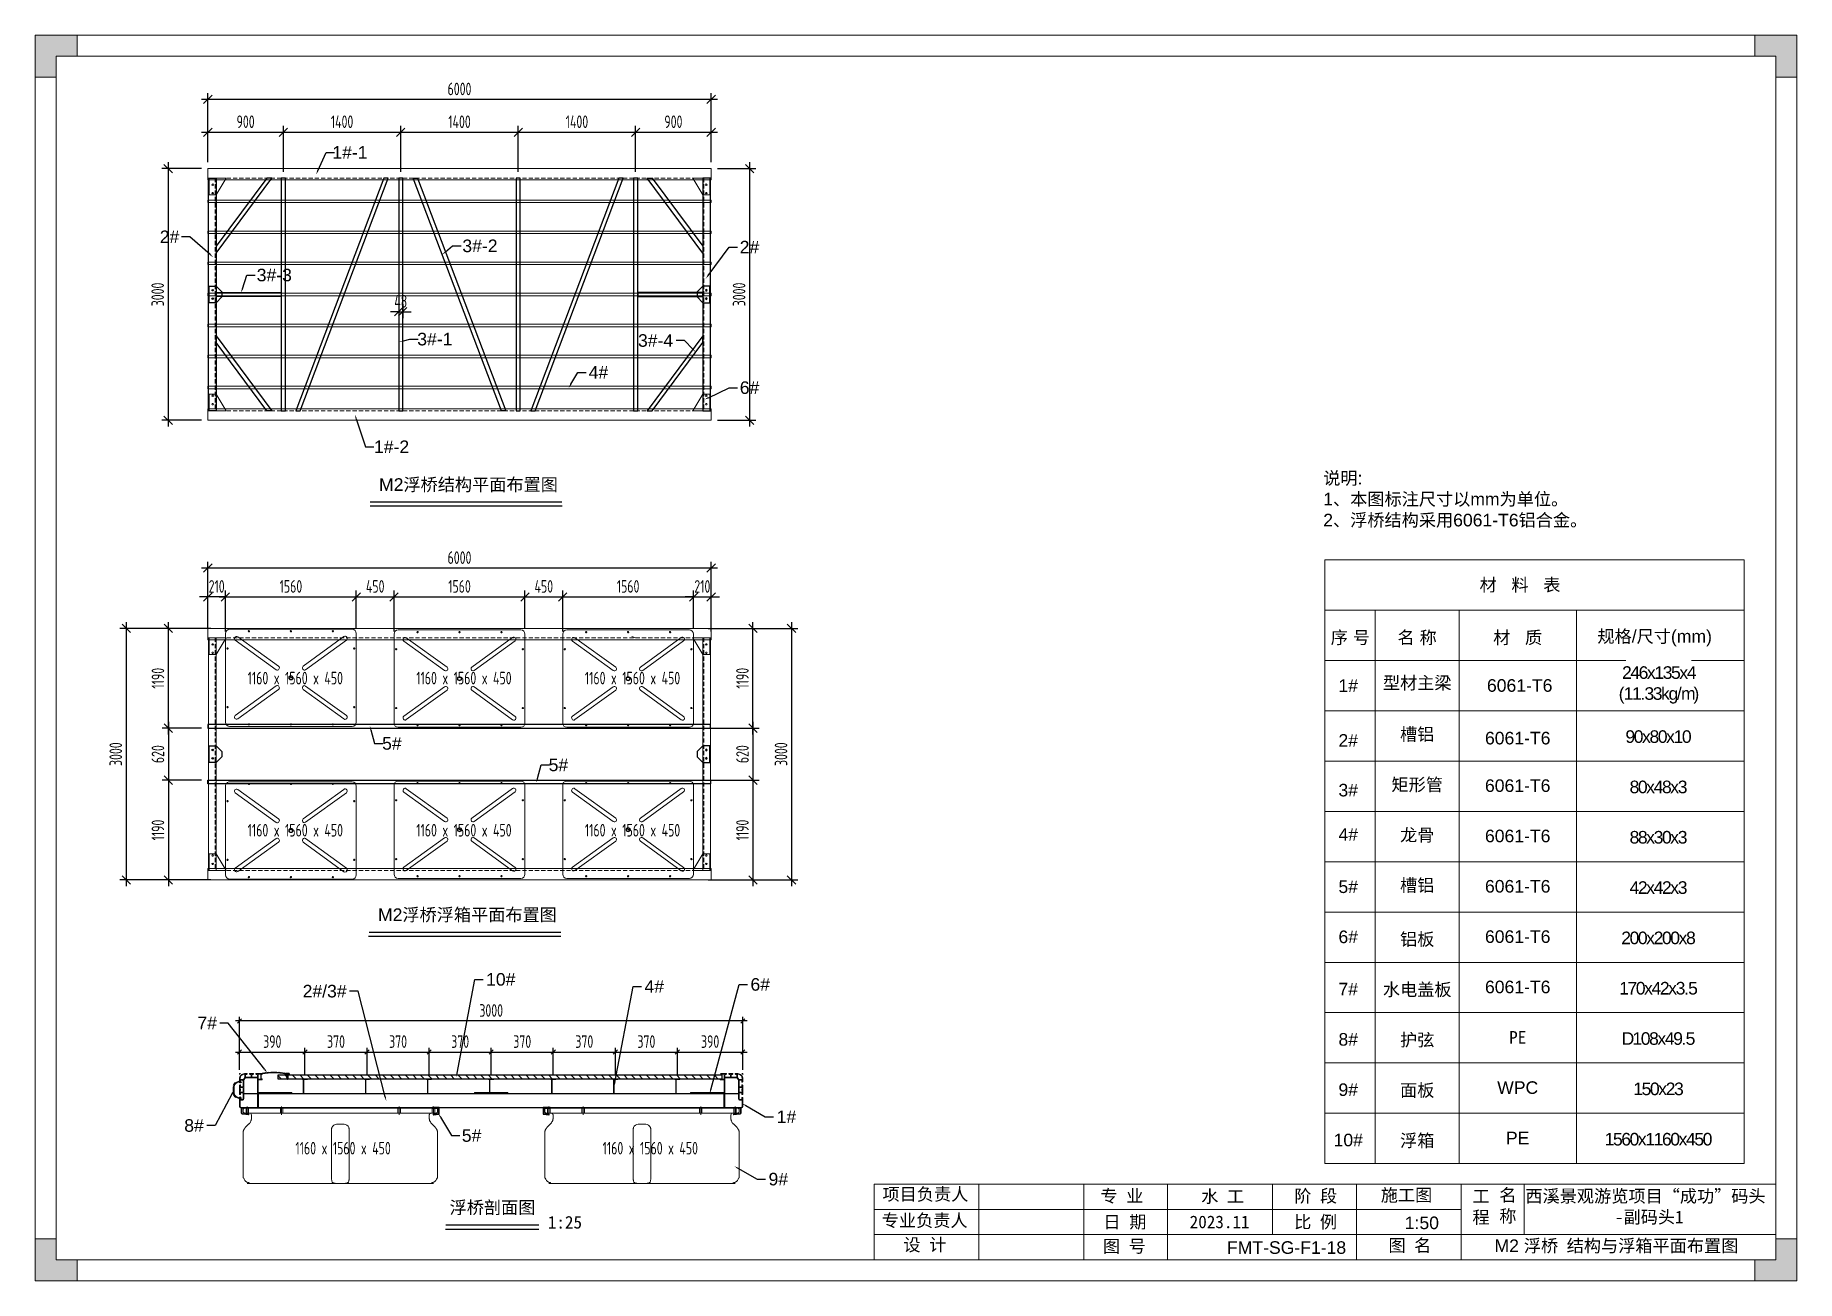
# Model space of a CAD drawing. Header units: millimetres. Extents: x 136606 to 1229059, y 82794 to 127566.
# Drawn here: x 910017 to 931017, y 112490 to 127340 of the extents above; entities that cross this region are included whole.
import ezdxf
from ezdxf import colors
from ezdxf.entities.mleader import LeaderData, LeaderLine
from ezdxf.math import Vec2, Vec3

# ---------------------------------------------------------------- set-up
doc = ezdxf.new("R2010")
doc.units = ezdxf.units.MM
for name, pattern in [('CENTER', [0.6, 0.375, -0.075, 0.075, -0.075]), ('DASHED', [0.75, 0.5, -0.25]), ('HIDDEN', [9.525, 6.35, -3.175])]:
    doc.linetypes.add(name, pattern=pattern)
for name, color, linetype in [('00打印图框', 255, 'Continuous'), ('卡槽', 242, 'Continuous'), ('标注', 9, 'Continuous'), ('连接端梁', 130, 'Continuous'), ('铝横梁', 220, 'Continuous'), ('铺板', 42, 'Continuous')]:
    doc.layers.add(name, color=color, linetype=linetype)
for name, color, linetype, lineweight in [('0dim', 6, 'Continuous', 9), ('dim', 6, 'Continuous', 13), ('加强板', 140, 'Continuous', 18), ('图框', 7, 'Continuous', 13), ('型材', 7, 'Continuous', 15), ('文本', 3, 'Continuous', 13), ('浮箱', 160, 'Continuous', 20), ('铝型材', 7, 'Continuous', 13), ('铝龙骨', 7, 'Continuous', 9)]:
    doc.layers.add(name, color=color, linetype=linetype, lineweight=lineweight)
doc.styles.add('Arial', font='arial.ttf')
doc.styles.add('hztxt', font='ros1.shx', dxfattribs={"width": 0.8, "bigfont": 'hztxt.shx'})
doc.styles.get("Standard").update_dxf_attribs({"font": 'arial.ttf'})
doc.dimstyles.new('DIM-50', dxfattribs={"dimscale": 50, "dimtxt": 3, "dimasz": 2, "dimexe": 1.5, "dimexo": 1.5, "dimgap": 1, "dimtad": 1, "dimdec": 1, "dimdsep": 46, "dimtxsty": 'hztxt', "dimblk": 'OBLIQUE', "dimcen": 0, "dimdle": 1.5, "dimclrd": 9, "dimclre": 9, "dimclrt": 2, "dimadec": 1, "dimazin": 0, "dimtfac": 1, "dimtdec": 1, "dimtix": 1, "dimtmove": 2, "dimatfit": 3, "dimldrblk": 'OBLIQUE', "dimfxl": 15, "dimtolj": 1, "dimtzin": 0, "dimarcsym": 1})
doc.dimstyles.new('DIM-50-SC0.5', dxfattribs={"dimscale": 50, "dimtxt": 3, "dimasz": 1, "dimexe": 1, "dimexo": 1, "dimgap": 1, "dimtad": 1, "dimdec": 1, "dimlfac": 0.5, "dimdsep": 46, "dimtxsty": 'hztxt', "dimblk": 'OBLIQUE', "dimcen": 0, "dimdle": 1, "dimclrd": 9, "dimclre": 9, "dimclrt": 2, "dimadec": 1, "dimazin": 0, "dimtfac": 1, "dimtdec": 1, "dimtix": 1, "dimtmove": 2, "dimatfit": 3, "dimldrblk": 'OBLIQUE', "dimfxl": 15, "dimtolj": 1, "dimtzin": 0, "dimarcsym": 1})

msp = doc.modelspace()

# ---------------------------------------------------------------- texts
at = {"layer": '00打印图框', "color": 6, "char_height": 150, "style": 'Arial'}
for s, width, insert, attachment_point in [('M2{\\fSimSun|b0|i0|c134|p2;浮桥结构平面布置图}', 2482.93285, (916248.1016, 122058.3084), 3), ('M2{\\fSimSun|b0|i0|c134|p2;浮桥浮箱平面布置图}', 2360.692362, (916235.8087, 116929.5675), 3), ('{\\fSimSun|b0|i0|c134|p2;浮桥剖面图}', 1351.200335, (914957.0797, 113439.0124), 1), ('{\\fSimSun|b0|i0|c134|p2;1:25}', 422.350013, (916127.7012, 113262.9302), 1)]:
    msp.add_mtext_dynamic_manual_height_columns(s, width=width, gutter_width=18.75, heights=[0], dxfattribs=dict(at, insert=insert, attachment_point=attachment_point))
at = {"layer": '文本', "insert": (925371.8867, 122134.7404), "char_height": 150, "attachment_point": 1, "style": 'Arial'}
msp.add_mtext_dynamic_manual_height_columns('{\\fSimSun|b0|i0|c134|p2;说明}:\\P1{\\fSimSun|b0|i0|c134|p2;、本图标注尺寸以}mm{\\fSimSun|b0|i0|c134|p2;为单位。\\P}2{\\fSimSun|b0|i0|c134|p2;、浮桥结构采用}6061-T6{\\fSimSun|b0|i0|c134|p2;铝合金。}', width=4070.735014, gutter_width=12.5, heights=[0], dxfattribs=at)
at = {"layer": '文本', "char_height": 150, "attachment_point": 5, "style": 'Arial'}
for s, insert in [(' 材   料   表 ', (927688.5164, 120779.3323)), ('序 号', (925694.974, 120151.2729)), ('名 称', (926491.2552, 120151.2729)), ('材   质', (927689.4045, 120151.2729)), ('规格/尺寸(mm)', (929323.0829, 120151.2729)), ('型材主梁', (926492.2076, 119610.4471)), ('1#', (925669.9589, 119586.2746)), ('6061-T6', (927713.8866, 119586.8655)), ('槽铝', (926492.2076, 118997.431)), ('2#', (925669.9589, 118932.6567)), ('6061-T6', (927690.3576, 118959.2682)), ('{\\fSimSun|b0|i0|c134|p2;矩形管}', (926492.2076, 118397.431)), ('6061-T6', (927690.3576, 118392.5931)), ('3#', (925669.9589, 118339.0393)), ('4#', (925669.9589, 117811.0395)), ('龙骨', (926492.2076, 117797.431)), ('6061-T6', (927690.3576, 117792.5931)), ('5#', (925669.9589, 117187.3282)), ('槽铝', (926492.2076, 117197.431)), ('6061-T6', (927690.3576, 117192.5931)), ('6#', (925669.9589, 116589.9081)), ('铝板', (926492.2076, 116553.8913)), ('6061-T6', (927690.3576, 116592.5931)), ('7#', (925669.9589, 115967.8066)), ('{\\fSimSun|b0|i0|c134|p2;水电盖板}', (926492.2076, 115953.8913)), ('6061-T6', (927690.3576, 115992.5931)), ('8#', (925669.9589, 115367.8066)), ('护弦', (926492.2076, 115353.8913)), ('{\\fSimSun|b0|i0|c134|p2;PE}', (927690.3576, 115392.5931)), ('WPC', (927690.3576, 114792.5931)), ('9#', (925669.9589, 114767.8066)), ('面板', (926492.2076, 114753.8913)), ('10#', (925669.9589, 114167.8066)), ('浮箱', (926492.2076, 114153.8913)), ('PE', (927690.3576, 114192.5931))]:
    msp.add_mtext(s, dxfattribs=dict(at, insert=insert))
at = {"layer": '文本', "color": 3, "char_height": 150, "style": 'hztxt'}
for insert, attachment_point in [((913685.912, 119750.7818, -0.0005), 3), ((915695.912, 119750.7818, -0.0005), 3), ((917705.912, 119750.7818, -0.0005), 3), ((913685.912, 117786.8484, -0.0005), 9), ((915695.912, 117786.8484, -0.0005), 9), ((917705.912, 117786.8484, -0.0005), 9), ((914255.6788, 113995.935, -0.0005), 9), ((917917.7053, 113995.935, -0.0005), 9)]:
    msp.add_mtext('\\pi41.0595;1160 x 1560 x 450          ', dxfattribs=dict(at, insert=insert, attachment_point=attachment_point))
at = {"layer": '文本', "color": 6}
note = msp.add_mtext_dynamic_manual_height_columns('{\\C256;1:50\\P}', width=120, gutter_width=0, heights=[124.0928, 0], dxfattribs=dict(at, insert=(926223.9907, 113255.7656), char_height=150, attachment_point=1, style='Arial'))
at = {"layer": '文本', "color": 6, "insert": (927413.861, 112982.523), "char_height": 150, "attachment_point": 1, "style": 'Arial'}
msp.add_mtext_dynamic_manual_height_columns('M2 {\\fSimSun|b0|i0|c134|p2;浮桥 结构与浮箱平面布置图}', width=3958.058362, gutter_width=18.75, heights=[0], dxfattribs=at)
at = {"layer": '文本', "color": 6}
note = msp.add_mtext_dynamic_manual_height_columns('{\\C256;FMT-SG-F1-18\\P}', width=120, gutter_width=0, heights=[124.0928, 0], dxfattribs=dict(at, insert=(924104.6661, 112961.437), char_height=150, attachment_point=1, style='Arial'))

# ---------------------------------------------------------------- blocks, each defined once
blk = doc.blocks.new('GW-TK')
at = {"layer": '图框', "linetype": 'Continuous', "lineweight": 0}
h = blk.add_hatch(color=256, dxfattribs=at)
h.dxf.hatch_style = 1
h.paths.add_polyline_path([(927183.55, 464715.01), (927183.55, 464705.01), (927188.55, 464705.01), (927188.55, 464710.01), (927193.56, 464710.01), (927193.56, 464715.01)])
h = blk.add_hatch(color=256, dxfattribs=at)
h.dxf.hatch_style = 1
h.paths.add_polyline_path([(927593.55, 464715.01), (927593.55, 464710.01), (927598.55, 464710.01), (927598.55, 464705.01), (927603.55, 464705.01), (927603.55, 464715.01)])
h = blk.add_hatch(color=256, dxfattribs=at)
h.dxf.hatch_style = 1
h.paths.add_polyline_path([(927193.56, 464418.01), (927193.56, 464423.01), (927188.55, 464423.01), (927188.55, 464428.01), (927183.55, 464428.01), (927183.55, 464418.01)])
h = blk.add_hatch(color=256, dxfattribs=at)
h.dxf.hatch_style = 1
h.paths.add_polyline_path([(927603.55, 464418.01), (927603.55, 464428.01), (927598.55, 464428.01), (927598.55, 464423.01), (927593.55, 464423.01), (927593.55, 464418.01)])
at = {"layer": '图框', "linetype": 'Continuous'}
for p, q in [((927383.55, 464441.02), (927383.55, 464423.01)), ((927408.55, 464441.02), (927408.55, 464423.01)), ((927433.55, 464441.02), (927433.55, 464423.01)), ((927453.55, 464441.02), (927453.55, 464423.01)), ((927478.55, 464441.02), (927478.55, 464429.01)), ((927498.55, 464441.02), (927498.55, 464423.01)), ((927523.55, 464441.02), (927523.55, 464423.01)), ((927538.55, 464441.02), (927538.55, 464429.01)), ((927383.55, 464435.01), (927523.55, 464435.01)), ((927451.56, 464429.01), (927383.55, 464429.01)), ((927383.55, 464429.01), (927598.55, 464429.01))]:
    blk.add_line(p, q, dxfattribs=at)
at = {"layer": '图框', "linetype": 'Continuous', "lineweight": 0}
for points in [[(927188.55, 464705.01), (927188.55, 464710.01), (927193.56, 464710.01), (927193.56, 464715.01), (927183.55, 464715.01), (927183.55, 464705.01)], [(927598.55, 464705.01), (927598.55, 464710.01), (927593.55, 464710.01), (927593.55, 464715.01), (927603.55, 464715.01), (927603.55, 464705.01)], [(927188.55, 464428.01), (927188.55, 464423.01), (927193.56, 464423.01), (927193.56, 464418.01), (927183.55, 464418.01), (927183.55, 464428.01)], [(927598.55, 464428.01), (927598.55, 464423.01), (927593.55, 464423.01), (927593.55, 464418.01), (927603.55, 464418.01), (927603.55, 464428.01)]]:
    blk.add_lwpolyline(points, close=True, dxfattribs=at)
at = {"layer": '图框'}
for points in [[(927183.55, 464715.01), (927603.55, 464715.01), (927603.55, 464418.01), (927183.55, 464418.01)], [(927188.55, 464710.01), (927598.55, 464710.01), (927598.55, 464423.01), (927188.55, 464423.01)]]:
    blk.add_lwpolyline(points, close=True, dxfattribs=at)
at = {"layer": '图框', "linetype": 'Continuous'}
blk.add_lwpolyline([(927383.55, 464441.02), (927598.55, 464441.02)], dxfattribs=at)
at = {"layer": '图框', "linetype": 'Continuous', "char_height": 3, "attachment_point": 1}
for s, width, heights, insert in [('{\\fSimSun|b0|i0|c134|p2;项目负责人}', 26.0225, [0], (927385.56, 464440.15)), ('{\\fSimSun|b0|i0|c134|p2;专 业}', 12.8345, [0], (927437.53, 464439.73)), ('{\\fSimSun|b0|i0|c134|p2;阶 段}', 17.4775, [0], (927483.73, 464439.73)), ('{\\fSimSun|b0|i0|c134|p2;工 程}', 5.2119, [0], (927526.21, 464439.66)), ('{\\fSimSun|b0|i0|c134|p2;名 称}', 5.2119, [0], (927532.62, 464439.93)), ('{\\fSimSun|b0|i0|c134|p2;专业负责人}', 24.6361, [2.04], (927385.39, 464433.9)), ('{\\fSimSun|b0|i0|c134|p2;日 期}', 11.224, [0], (927438.25, 464433.55)), ('{\\fSimSun|b0|i0|c134|p2;比 例}', 10.9146, [0], (927483.71, 464433.55)), ('{\\fSimSun|b0|i0|c134|p2;设 计}', 16.2353, [0], (927390.55, 464428.09)), ('{\\fSimSun|b0|i0|c134|p2;图 号}', 23.6261, [0], (927438.11, 464427.75)), ('{\\fSimSun|b0|i0|c134|p2;图 名}', 12.066, [0], (927506.19, 464427.94))]:
    blk.add_mtext_dynamic_manual_height_columns(s, width=width, gutter_width=17.5, heights=heights, dxfattribs=dict(at, insert=insert))
at = {"layer": '图框', "color": 3, "linetype": 'Continuous', "char_height": 3, "attachment_point": 1}
for s, width, insert in [('{\\fSimSun|b0|i0|c134|p2;水 工}', 11.224, (927461.55, 464439.63)), ('\\pt9;{\\fSimSun|b0|i0|c134|p2;施工图}', 18.6303, (927504.36, 464439.94)), ('\\pi0.39911,t9.39911;{\\fSimSun|b0|i0|c134|p2;西溪景观游览项目“成功”码头\\P\\pi21.75744,t30.75744;-副码头1}', 60.0149, (927538.45, 464439.71)), ('{\\fSimSun|b0|i0|c134|p2;2023.11}', 11.224, (927458.8, 464433.55))]:
    blk.add_mtext_dynamic_manual_height_columns(s, width=width, gutter_width=17.5, heights=[0], dxfattribs=dict(at, insert=insert))
blk = doc.blocks.new('_Oblique')
at = {"color": 0, "linetype": 'ByBlock', "lineweight": -2}
blk.add_line((-0.5, -0.5), (0.5, 0.5), dxfattribs=at)
blk = doc.blocks.new('*D2150')
at = {"layer": 'Defpoints', "color": 0, "transparency": 16777216}
for p in [(912075, 120987), (912075, 120269, 0), (918075, 120269)]:
    blk.add_point(p, dxfattribs=at)
at = {"layer": '标注', "color": 9, "lineweight": -2, "transparency": 16777216}
for p, q in [((918150, 120987), (912000, 120987)), ((912075, 120344), (912075, 121062)), ((918075, 120344), (918075, 121062))]:
    blk.add_line(p, q, dxfattribs=at)
at = {"layer": '标注', "color": 9, "lineweight": -2, "transparency": 16777216, "xscale": 100, "yscale": 100, "zscale": 100, "rotation": 180}
blk.add_blockref('_Oblique', (912075, 120987), dxfattribs=at)
at = {"layer": '标注', "color": 9, "lineweight": -2, "transparency": 16777216, "xscale": 100, "yscale": 100, "zscale": 100}
blk.add_blockref('_Oblique', (918075, 120987), dxfattribs=at)
at = {"layer": '标注', "color": 2, "transparency": 16777216, "insert": (915075, 121112), "char_height": 150, "attachment_point": 5, "style": 'hztxt'}
blk.add_mtext('\\A1;6000', dxfattribs=at)
blk = doc.blocks.new('*D2151')
at = {"layer": 'Defpoints', "color": 0, "transparency": 16777216}
for p in [(912075, 120644), (912075, 120187, 0), (912285, 120158)]:
    blk.add_point(p, dxfattribs=at)
at = {"layer": '标注', "color": 9, "lineweight": -2, "transparency": 16777216}
for p, q in [((912075, 120644), (911975, 120644)), ((912075, 120262), (912075, 120719)), ((912285, 120644), (912075, 120644)), ((912285, 120233), (912285, 120719)), ((912285, 120644), (912385, 120644))]:
    blk.add_line(p, q, dxfattribs=at)
at = {"layer": '标注', "color": 9, "lineweight": -2, "transparency": 16777216, "xscale": 100, "yscale": 100, "zscale": 100}
blk.add_blockref('_Oblique', (912075, 120644), dxfattribs=at)
at = {"layer": '标注', "color": 9, "lineweight": -2, "transparency": 16777216, "xscale": 100, "yscale": 100, "zscale": 100, "rotation": 180}
blk.add_blockref('_Oblique', (912285, 120644), dxfattribs=at)
at = {"layer": '标注', "color": 2, "transparency": 16777216, "insert": (912180, 120769), "char_height": 150, "attachment_point": 5, "style": 'hztxt'}
blk.add_mtext('\\A1;210', dxfattribs=at)
blk = doc.blocks.new('*D2152')
at = {"layer": 'Defpoints', "color": 0, "transparency": 16777216}
for p in [(913845, 120644), (912285, 120158, 0), (913845, 120187, 0)]:
    blk.add_point(p, dxfattribs=at)
at = {"layer": '标注', "color": 9, "lineweight": -2, "transparency": 16777216}
for p, q in [((912210, 120644), (913920, 120644)), ((912285, 120233), (912285, 120719)), ((913845, 120262), (913845, 120719))]:
    blk.add_line(p, q, dxfattribs=at)
at = {"layer": '标注', "color": 9, "lineweight": -2, "transparency": 16777216, "xscale": 100, "yscale": 100, "zscale": 100, "rotation": 180}
blk.add_blockref('_Oblique', (912285, 120644), dxfattribs=at)
at = {"layer": '标注', "color": 9, "lineweight": -2, "transparency": 16777216, "xscale": 100, "yscale": 100, "zscale": 100}
blk.add_blockref('_Oblique', (913845, 120644), dxfattribs=at)
at = {"layer": '标注', "color": 2, "transparency": 16777216, "insert": (913065, 120769), "char_height": 150, "attachment_point": 5, "style": 'hztxt'}
blk.add_mtext('\\A1;1560', dxfattribs=at)
blk = doc.blocks.new('*D2153')
at = {"layer": 'Defpoints', "color": 0, "transparency": 16777216}
for p in [(914295, 120644), (913845, 120187, 0), (914295, 120158, 0)]:
    blk.add_point(p, dxfattribs=at)
at = {"layer": '标注', "color": 9, "lineweight": -2, "transparency": 16777216}
for p, q in [((913770, 120644), (914370, 120644)), ((913845, 120262), (913845, 120719)), ((914295, 120233), (914295, 120719))]:
    blk.add_line(p, q, dxfattribs=at)
at = {"layer": '标注', "color": 9, "lineweight": -2, "transparency": 16777216, "xscale": 100, "yscale": 100, "zscale": 100, "rotation": 180}
blk.add_blockref('_Oblique', (913845, 120644), dxfattribs=at)
at = {"layer": '标注', "color": 9, "lineweight": -2, "transparency": 16777216, "xscale": 100, "yscale": 100, "zscale": 100}
blk.add_blockref('_Oblique', (914295, 120644), dxfattribs=at)
at = {"layer": '标注', "color": 2, "transparency": 16777216, "insert": (914070, 120769), "char_height": 150, "attachment_point": 5, "style": 'hztxt'}
blk.add_mtext('\\A1;450', dxfattribs=at)
blk = doc.blocks.new('*D2154')
at = {"layer": 'Defpoints', "color": 0, "transparency": 16777216}
for p in [(915855, 120644), (914295, 120158, 0), (915855, 120187, 0)]:
    blk.add_point(p, dxfattribs=at)
at = {"layer": '标注', "color": 9, "lineweight": -2, "transparency": 16777216}
for p, q in [((914220, 120644), (915930, 120644)), ((914295, 120233), (914295, 120719)), ((915855, 120262), (915855, 120719))]:
    blk.add_line(p, q, dxfattribs=at)
at = {"layer": '标注', "color": 9, "lineweight": -2, "transparency": 16777216, "xscale": 100, "yscale": 100, "zscale": 100, "rotation": 180}
blk.add_blockref('_Oblique', (914295, 120644), dxfattribs=at)
at = {"layer": '标注', "color": 9, "lineweight": -2, "transparency": 16777216, "xscale": 100, "yscale": 100, "zscale": 100}
blk.add_blockref('_Oblique', (915855, 120644), dxfattribs=at)
at = {"layer": '标注', "color": 2, "transparency": 16777216, "insert": (915075, 120769), "char_height": 150, "attachment_point": 5, "style": 'hztxt'}
blk.add_mtext('\\A1;1560', dxfattribs=at)
blk = doc.blocks.new('*D2155')
at = {"layer": 'Defpoints', "color": 0, "transparency": 16777216}
for p in [(916305, 120644), (915855, 120187, 0), (916305, 120158, 0)]:
    blk.add_point(p, dxfattribs=at)
at = {"layer": '标注', "color": 9, "lineweight": -2, "transparency": 16777216}
for p, q in [((915780, 120644), (916380, 120644)), ((915855, 120262), (915855, 120719)), ((916305, 120233), (916305, 120719))]:
    blk.add_line(p, q, dxfattribs=at)
at = {"layer": '标注', "color": 9, "lineweight": -2, "transparency": 16777216, "xscale": 100, "yscale": 100, "zscale": 100, "rotation": 180}
blk.add_blockref('_Oblique', (915855, 120644), dxfattribs=at)
at = {"layer": '标注', "color": 9, "lineweight": -2, "transparency": 16777216, "xscale": 100, "yscale": 100, "zscale": 100}
blk.add_blockref('_Oblique', (916305, 120644), dxfattribs=at)
at = {"layer": '标注', "color": 2, "transparency": 16777216, "insert": (916080, 120769), "char_height": 150, "attachment_point": 5, "style": 'hztxt'}
blk.add_mtext('\\A1;450', dxfattribs=at)
blk = doc.blocks.new('*D2156')
at = {"layer": 'Defpoints', "color": 0, "transparency": 16777216}
for p in [(917865, 120644), (916305, 120158, 0), (917865, 120187, 0)]:
    blk.add_point(p, dxfattribs=at)
at = {"layer": '标注', "color": 9, "lineweight": -2, "transparency": 16777216}
for p, q in [((916230, 120644), (917940, 120644)), ((916305, 120233), (916305, 120719)), ((917865, 120262), (917865, 120719))]:
    blk.add_line(p, q, dxfattribs=at)
at = {"layer": '标注', "color": 9, "lineweight": -2, "transparency": 16777216, "xscale": 100, "yscale": 100, "zscale": 100, "rotation": 180}
blk.add_blockref('_Oblique', (916305, 120644), dxfattribs=at)
at = {"layer": '标注', "color": 9, "lineweight": -2, "transparency": 16777216, "xscale": 100, "yscale": 100, "zscale": 100}
blk.add_blockref('_Oblique', (917865, 120644), dxfattribs=at)
at = {"layer": '标注', "color": 2, "transparency": 16777216, "insert": (917085, 120769), "char_height": 150, "attachment_point": 5, "style": 'hztxt'}
blk.add_mtext('\\A1;1560', dxfattribs=at)
blk = doc.blocks.new('*D2160')
at = {"layer": 'Defpoints', "color": 0, "transparency": 16777216}
for p in [(918075, 120644), (917865, 120187), (918075, 120158, 0)]:
    blk.add_point(p, dxfattribs=at)
at = {"layer": '标注', "color": 9, "lineweight": -2, "transparency": 16777216}
for p, q in [((917865, 120644), (917765, 120644)), ((917865, 120262), (917865, 120719)), ((917865, 120644), (918075, 120644)), ((918075, 120233), (918075, 120719)), ((918075, 120644), (918175, 120644))]:
    blk.add_line(p, q, dxfattribs=at)
at = {"layer": '标注', "color": 9, "lineweight": -2, "transparency": 16777216, "xscale": 100, "yscale": 100, "zscale": 100}
blk.add_blockref('_Oblique', (917865, 120644), dxfattribs=at)
at = {"layer": '标注', "color": 9, "lineweight": -2, "transparency": 16777216, "xscale": 100, "yscale": 100, "zscale": 100, "rotation": 180}
blk.add_blockref('_Oblique', (918075, 120644), dxfattribs=at)
at = {"layer": '标注', "color": 2, "transparency": 16777216, "insert": (917970, 120769), "char_height": 150, "attachment_point": 5, "style": 'hztxt'}
blk.add_mtext('\\A1;210', dxfattribs=at)
blk = doc.blocks.new('FX')
at = {"layer": '浮箱', "color": 5, "linetype": 'Continuous'}
for p, q in [((1949463, 183146, 0), (1950923, 183146, 0)), ((1949413, 182036, 0), (1949413, 183096, 0)), ((1950973, 183096, 0), (1950973, 182036, 0)), ((1950923, 181986, 0), (1949463, 181986, 0))]:
    blk.add_line(p, q, dxfattribs=at)
at = {"layer": '浮箱', "color": 1, "linetype": 'CENTER', "ltscale": 9.652}
for p, q in [((1949703, 183121, 0), (1949683, 183121, 0)), ((1949693, 183131, 0), (1949693, 183110, 0)), ((1950203, 183121, 0), (1950183, 183121, 0)), ((1950193, 183131, 0), (1950193, 183110, 0)), ((1950703, 183121, 0), (1950683, 183121, 0)), ((1950693, 183131, 0), (1950693, 183110, 0)), ((1949448, 182916, 0), (1949428, 182916, 0)), ((1949438, 182926, 0), (1949438, 182905, 0)), ((1950958, 182916, 0), (1950938, 182916, 0)), ((1950948, 182926, 0), (1950948, 182905, 0)), ((1949448, 182216, 0), (1949428, 182216, 0)), ((1949438, 182226, 0), (1949438, 182205, 0)), ((1950958, 182216, 0), (1950938, 182216, 0)), ((1950948, 182226, 0), (1950948, 182205, 0)), ((1949703, 182011, 0), (1949683, 182011, 0)), ((1949693, 182021, 0), (1949693, 182000, 0)), ((1950203, 182011, 0), (1950183, 182011, 0)), ((1950193, 182021, 0), (1950193, 182000, 0)), ((1950703, 182011, 0), (1950683, 182011, 0)), ((1950693, 182021, 0), (1950693, 182000, 0))]:
    blk.add_line(p, q, dxfattribs=at)
at = {"layer": '浮箱', "linetype": 'Continuous'}
for p, q in [((1950794, 183146, 0), (1950794, 183146, 0)), ((1950799, 183146, 0), (1950799, 183146, 0)), ((1950799, 183146, 0), (1950799, 183146, 0)), ((1950799, 183146, 0), (1950799, 183146, 0)), ((1950800, 183146, 0), (1950800, 183146, 0)), ((1950800, 183146, 0), (1950800, 183146, 0)), ((1950800, 183146, 0), (1950800, 183146, 0)), ((1950805, 183146, 0), (1950805, 183146, 0)), ((1949413, 182978, 0), (1949413, 182978, 0)), ((1949413, 182973, 0), (1949413, 182973, 0)), ((1949413, 182972, 0), (1949413, 182972, 0)), ((1949413, 182972, 0), (1949413, 182972, 0)), ((1949413, 182972, 0), (1949413, 182972, 0)), ((1949413, 182971, 0), (1949413, 182971, 0)), ((1949413, 182971, 0), (1949413, 182971, 0)), ((1949413, 182967, 0), (1949413, 182967, 0))]:
    blk.add_line(p, q, dxfattribs=at)
at = {"layer": '浮箱', "color": 5, "linetype": 'Continuous', "elevation": 0}
for points in [[(1949530, 183014, -1), (1949559, 183054), (1950045, 182703, -0.999989), (1950016, 182662), (1949530, 183014)], [(1950855, 183016, 1), (1950825, 183057), (1950340, 182703, 0.999989), (1950369, 182663), (1950855, 183016)], [(1949530, 182117, 1), (1949559, 182077), (1950045, 182428, 0.999989), (1950016, 182469), (1949530, 182117)], [(1950855, 182115, -1), (1950825, 182075), (1950340, 182428, -0.999989), (1950369, 182468), (1950855, 182115)]]:
    blk.add_lwpolyline(points, format="xyb", dxfattribs=at)
blk.add_lwpolyline([(1950208, 182586), (1950208, 182586)], dxfattribs=at)
at = {"layer": '浮箱', "color": 9, "linetype": 'Continuous'}
for centre in [(1949693, 183121, 0), (1950193, 183121, 0), (1950693, 183121, 0), (1949438, 182916, 0), (1950948, 182916, 0), (1949438, 182216, 0), (1950948, 182216, 0), (1949693, 182011, 0), (1950193, 182011, 0), (1950693, 182011, 0)]:
    blk.add_circle(centre, 7.5, dxfattribs=at)
at = {"layer": '浮箱', "color": 5, "linetype": 'Continuous'}
for radius in [25, 20]:
    blk.add_circle((1950193, 182566, 0), radius, dxfattribs=at)
at = {"layer": '浮箱', "color": 5, "linetype": 'Continuous', "extrusion": (0, 0, -1)}
for centre, start, end in [((-1949463, 183096, 0), 0, 90), ((-1950923, 183096, 0), 90, 180), ((-1949463, 182036, 0), 270, 0), ((-1950923, 182036, 0), 180, 270)]:
    blk.add_arc(centre, 50, start, end, dxfattribs=at)
blk = doc.blocks.new('*D2130')
at = {"layer": 'Defpoints', "color": 0, "transparency": 16777216}
for p in [(912975, 126184), (912075, 125750), (912975, 125638)]:
    blk.add_point(p, dxfattribs=at)
at = {"layer": '标注', "color": 9, "lineweight": -2, "transparency": 16777216}
for p, q in [((912075, 125825), (912075, 126259)), ((912975, 125713), (912975, 126259)), ((912000, 126184), (913050, 126184))]:
    blk.add_line(p, q, dxfattribs=at)
at = {"layer": '标注', "color": 9, "lineweight": -2, "transparency": 16777216, "xscale": 100, "yscale": 100, "zscale": 100, "rotation": 180}
blk.add_blockref('_Oblique', (912075, 126184), dxfattribs=at)
at = {"layer": '标注', "color": 9, "lineweight": -2, "transparency": 16777216, "xscale": 100, "yscale": 100, "zscale": 100}
blk.add_blockref('_Oblique', (912975, 126184), dxfattribs=at)
at = {"layer": '标注', "color": 2, "transparency": 16777216, "insert": (912525, 126309), "char_height": 150, "attachment_point": 5, "style": 'hztxt'}
blk.add_mtext('\\A1;900', dxfattribs=at)
blk = doc.blocks.new('*D2133')
at = {"layer": 'Defpoints', "color": 0, "transparency": 16777216}
for p in [(912075, 126575), (912075, 125750), (918075, 125750)]:
    blk.add_point(p, dxfattribs=at)
at = {"layer": '标注', "color": 9, "lineweight": -2, "transparency": 16777216}
for p, q in [((912075, 125825), (912075, 126650)), ((918075, 125825), (918075, 126650)), ((918150, 126575), (912000, 126575))]:
    blk.add_line(p, q, dxfattribs=at)
at = {"layer": '标注', "color": 9, "lineweight": -2, "transparency": 16777216, "xscale": 100, "yscale": 100, "zscale": 100, "rotation": 180}
blk.add_blockref('_Oblique', (912075, 126575), dxfattribs=at)
at = {"layer": '标注', "color": 9, "lineweight": -2, "transparency": 16777216, "xscale": 100, "yscale": 100, "zscale": 100}
blk.add_blockref('_Oblique', (918075, 126575), dxfattribs=at)
at = {"layer": '标注', "color": 2, "transparency": 16777216, "insert": (915075, 126700), "char_height": 150, "attachment_point": 5, "style": 'hztxt'}
blk.add_mtext('\\A1;6000', dxfattribs=at)
blk = doc.blocks.new('*D2134')
at = {"layer": 'Defpoints', "color": 0, "transparency": 16777216}
for p in [(914375, 126184), (912975, 125638), (914375, 125638)]:
    blk.add_point(p, dxfattribs=at)
at = {"layer": '标注', "color": 9, "lineweight": -2, "transparency": 16777216}
for p, q in [((912975, 125713), (912975, 126259)), ((914375, 125713), (914375, 126259)), ((912900, 126184), (914450, 126184))]:
    blk.add_line(p, q, dxfattribs=at)
at = {"layer": '标注', "color": 9, "lineweight": -2, "transparency": 16777216, "xscale": 100, "yscale": 100, "zscale": 100, "rotation": 180}
blk.add_blockref('_Oblique', (912975, 126184), dxfattribs=at)
at = {"layer": '标注', "color": 9, "lineweight": -2, "transparency": 16777216, "xscale": 100, "yscale": 100, "zscale": 100}
blk.add_blockref('_Oblique', (914375, 126184), dxfattribs=at)
at = {"layer": '标注', "color": 2, "transparency": 16777216, "insert": (913675, 126309), "char_height": 150, "attachment_point": 5, "style": 'hztxt'}
blk.add_mtext('\\A1;1400', dxfattribs=at)
blk = doc.blocks.new('*D2135')
at = {"layer": 'Defpoints', "color": 0, "transparency": 16777216}
for p in [(912075, 125750), (911602, 122750), (912075, 122750)]:
    blk.add_point(p, dxfattribs=at)
at = {"layer": '标注', "color": 9, "lineweight": -2, "transparency": 16777216}
for p, q in [((911602, 125825), (911602, 122675)), ((912000, 125750), (911527, 125750)), ((912000, 122750), (911527, 122750))]:
    blk.add_line(p, q, dxfattribs=at)
at = {"layer": '标注', "color": 9, "lineweight": -2, "transparency": 16777216, "xscale": 100, "yscale": 100, "zscale": 100}
for p, rotation in [((911602, 125750), 90), ((911602, 122750), 270)]:
    blk.add_blockref('_Oblique', p, dxfattribs=dict(at, rotation=rotation))
at = {"layer": '标注', "color": 2, "transparency": 16777216, "insert": (911477, 124250), "char_height": 150, "attachment_point": 5, "rotation": 90, "style": 'hztxt'}
blk.add_mtext('\\A1;3000', dxfattribs=at)
blk = doc.blocks.new('A$C0D8A069B')
blk.add_lwpolyline([(80, -100), (0, -100), (0, 100), (80, 100), (150, 30), (150, -30), (80, -100)])
for centre in [(40, 50), (40, -50)]:
    blk.add_circle(centre, 9)
blk = doc.blocks.new('*D2136')
at = {"layer": 'Defpoints', "color": 0, "transparency": 16777216}
for p in [(912075, 120269), (911102, 117269), (912075, 117269)]:
    blk.add_point(p, dxfattribs=at)
at = {"layer": '标注', "color": 9, "lineweight": -2, "transparency": 16777216}
for p, q in [((911102, 120344), (911102, 117194)), ((912000, 120269), (911027, 120269)), ((912000, 117269), (911027, 117269))]:
    blk.add_line(p, q, dxfattribs=at)
at = {"layer": '标注', "color": 9, "lineweight": -2, "transparency": 16777216, "xscale": 100, "yscale": 100, "zscale": 100}
for p, rotation in [((911102, 120269), 90), ((911102, 117269), 270)]:
    blk.add_blockref('_Oblique', p, dxfattribs=dict(at, rotation=rotation))
at = {"layer": '标注', "color": 2, "transparency": 16777216, "insert": (910977, 118769), "char_height": 150, "attachment_point": 5, "rotation": 90, "style": 'hztxt'}
blk.add_mtext('\\A1;3000', dxfattribs=at)
blk = doc.blocks.new('*D2137')
at = {"layer": 'Defpoints', "color": 0, "transparency": 16777216}
for p in [(911605, 120269), (912187, 120269), (912075, 119079, 0)]:
    blk.add_point(p, dxfattribs=at)
at = {"layer": '标注', "color": 9, "lineweight": -2, "transparency": 16777216}
for p, q in [((911605, 119004), (911605, 120344)), ((912112, 120269), (911530, 120269)), ((912000, 119079), (911530, 119079))]:
    blk.add_line(p, q, dxfattribs=at)
at = {"layer": '标注', "color": 9, "lineweight": -2, "transparency": 16777216, "xscale": 100, "yscale": 100, "zscale": 100}
for p, rotation in [((911605, 120269), 90), ((911605, 119079), 270)]:
    blk.add_blockref('_Oblique', p, dxfattribs=dict(at, rotation=rotation))
at = {"layer": '标注', "color": 2, "transparency": 16777216, "insert": (911480, 119674), "char_height": 150, "attachment_point": 5, "rotation": 90, "style": 'hztxt'}
blk.add_mtext('\\A1;1190', dxfattribs=at)
blk = doc.blocks.new('*D2138')
at = {"layer": 'Defpoints', "color": 0, "transparency": 16777216}
for p in [(912075, 118459, 0), (911605, 117269), (912187, 117269)]:
    blk.add_point(p, dxfattribs=at)
at = {"layer": '标注', "color": 9, "lineweight": -2, "transparency": 16777216}
for p, q in [((912000, 118459), (911530, 118459)), ((911605, 118534), (911605, 117194)), ((912112, 117269), (911530, 117269))]:
    blk.add_line(p, q, dxfattribs=at)
at = {"layer": '标注', "color": 9, "lineweight": -2, "transparency": 16777216, "xscale": 100, "yscale": 100, "zscale": 100}
for p, rotation in [((911605, 118459), 90), ((911605, 117269), 270)]:
    blk.add_blockref('_Oblique', p, dxfattribs=dict(at, rotation=rotation))
at = {"layer": '标注', "color": 2, "transparency": 16777216, "insert": (911480, 117864), "char_height": 150, "attachment_point": 5, "rotation": 90, "style": 'hztxt'}
blk.add_mtext('\\A1;1190', dxfattribs=at)
blk = doc.blocks.new('*D2139')
at = {"layer": 'Defpoints', "color": 0, "transparency": 16777216}
for p in [(912075, 119079), (911605, 118459), (912075, 118459, 0)]:
    blk.add_point(p, dxfattribs=at)
at = {"layer": '标注', "color": 9, "lineweight": -2, "transparency": 16777216}
for p, q in [((912000, 119079), (911530, 119079)), ((911605, 119154), (911605, 118384)), ((912000, 118459), (911530, 118459))]:
    blk.add_line(p, q, dxfattribs=at)
at = {"layer": '标注', "color": 9, "lineweight": -2, "transparency": 16777216, "xscale": 100, "yscale": 100, "zscale": 100}
for p, rotation in [((911605, 119079), 90), ((911605, 118459), 270)]:
    blk.add_blockref('_Oblique', p, dxfattribs=dict(at, rotation=rotation))
at = {"layer": '标注', "color": 2, "transparency": 16777216, "insert": (911480, 118769), "char_height": 150, "attachment_point": 5, "rotation": 90, "style": 'hztxt'}
blk.add_mtext('\\A1;620', dxfattribs=at)
blk = doc.blocks.new('*D2140')
at = {"layer": 'Defpoints', "color": 0, "transparency": 16777216}
for p in [(918075, 120269), (918075, 117269), (919033, 117269)]:
    blk.add_point(p, dxfattribs=at)
at = {"layer": '标注', "color": 9, "lineweight": -2, "transparency": 16777216}
for p, q in [((919033, 120344), (919033, 117194)), ((918150, 120269), (919108, 120269)), ((918150, 117269), (919108, 117269))]:
    blk.add_line(p, q, dxfattribs=at)
at = {"layer": '标注', "color": 9, "lineweight": -2, "transparency": 16777216, "xscale": 100, "yscale": 100, "zscale": 100}
for p, rotation in [((919033, 120269), 90), ((919033, 117269), 270)]:
    blk.add_blockref('_Oblique', p, dxfattribs=dict(at, rotation=rotation))
at = {"layer": '标注', "color": 2, "transparency": 16777216, "insert": (918908, 118769), "char_height": 150, "attachment_point": 5, "rotation": 90, "style": 'hztxt'}
blk.add_mtext('\\A1;3000', dxfattribs=at)
blk = doc.blocks.new('*D2141')
at = {"layer": 'Defpoints', "color": 0, "transparency": 16777216}
for p in [(917963, 120269), (918573, 120269), (917963, 119079, 0)]:
    blk.add_point(p, dxfattribs=at)
at = {"layer": '标注', "color": 9, "lineweight": -2, "transparency": 16777216}
for p, q in [((918573, 119004), (918573, 120344)), ((918038, 120269), (918648, 120269)), ((918038, 119079), (918648, 119079))]:
    blk.add_line(p, q, dxfattribs=at)
at = {"layer": '标注', "color": 9, "lineweight": -2, "transparency": 16777216, "xscale": 100, "yscale": 100, "zscale": 100}
for p, rotation in [((918573, 120269), 90), ((918573, 119079), 270)]:
    blk.add_blockref('_Oblique', p, dxfattribs=dict(at, rotation=rotation))
at = {"layer": '标注', "color": 2, "transparency": 16777216, "insert": (918448, 119674), "char_height": 150, "attachment_point": 5, "rotation": 90, "style": 'hztxt'}
blk.add_mtext('\\A1;1190', dxfattribs=at)
blk = doc.blocks.new('*D2142')
at = {"layer": 'Defpoints', "color": 0, "transparency": 16777216}
for p in [(917963, 118459, 0), (917963, 117269), (918573, 117269)]:
    blk.add_point(p, dxfattribs=at)
at = {"layer": '标注', "color": 9, "lineweight": -2, "transparency": 16777216}
for p, q in [((918038, 118459), (918648, 118459)), ((918573, 118534), (918573, 117194)), ((918038, 117269), (918648, 117269))]:
    blk.add_line(p, q, dxfattribs=at)
at = {"layer": '标注', "color": 9, "lineweight": -2, "transparency": 16777216, "xscale": 100, "yscale": 100, "zscale": 100}
for p, rotation in [((918573, 118459), 90), ((918573, 117269), 270)]:
    blk.add_blockref('_Oblique', p, dxfattribs=dict(at, rotation=rotation))
at = {"layer": '标注', "color": 2, "transparency": 16777216, "insert": (918448, 117864), "char_height": 150, "attachment_point": 5, "rotation": 90, "style": 'hztxt'}
blk.add_mtext('\\A1;1190', dxfattribs=at)
blk = doc.blocks.new('*D2143')
at = {"layer": 'Defpoints', "color": 0, "transparency": 16777216}
for p in [(917963, 119079), (917963, 118459, 0), (918573, 118459)]:
    blk.add_point(p, dxfattribs=at)
at = {"layer": '标注', "color": 9, "lineweight": -2, "transparency": 16777216}
for p, q in [((918038, 119079), (918648, 119079)), ((918573, 119154), (918573, 118384)), ((918038, 118459), (918648, 118459))]:
    blk.add_line(p, q, dxfattribs=at)
at = {"layer": '标注', "color": 9, "lineweight": -2, "transparency": 16777216, "xscale": 100, "yscale": 100, "zscale": 100}
for p, rotation in [((918573, 119079), 90), ((918573, 118459), 270)]:
    blk.add_blockref('_Oblique', p, dxfattribs=dict(at, rotation=rotation))
at = {"layer": '标注', "color": 2, "transparency": 16777216, "insert": (918448, 118769), "char_height": 150, "attachment_point": 5, "rotation": 90, "style": 'hztxt'}
blk.add_mtext('\\A1;620', dxfattribs=at)
blk = doc.blocks.new('*D2144')
at = {"layer": 'Defpoints', "color": 0, "transparency": 16777216}
for p in [(918075, 125750), (918075, 122750), (918533, 122750)]:
    blk.add_point(p, dxfattribs=at)
at = {"layer": '标注', "color": 9, "lineweight": -2, "transparency": 16777216}
for p, q in [((918533, 125825), (918533, 122675)), ((918150, 125750), (918608, 125750)), ((918150, 122750), (918608, 122750))]:
    blk.add_line(p, q, dxfattribs=at)
at = {"layer": '标注', "color": 9, "lineweight": -2, "transparency": 16777216, "xscale": 100, "yscale": 100, "zscale": 100}
for p, rotation in [((918533, 125750), 90), ((918533, 122750), 270)]:
    blk.add_blockref('_Oblique', p, dxfattribs=dict(at, rotation=rotation))
at = {"layer": '标注', "color": 2, "transparency": 16777216, "insert": (918408, 124250), "char_height": 150, "attachment_point": 5, "rotation": 90, "style": 'hztxt'}
blk.add_mtext('\\A1;3000', dxfattribs=at)
blk = doc.blocks.new('连接加强板')
at = {"layer": '加强板'}
blk.add_lwpolyline([(-194915, -559), (-194915, -359), (-195115, -479), (-195115, -559)], close=True, dxfattribs=at)
for centre in [(-195095, -519), (-194995, -519)]:
    blk.add_circle(centre, 9, dxfattribs=at)
blk = doc.blocks.new('*U2089')
at = {"rotation": 90.00000000000001}
blk.add_blockref('连接加强板', (-459, 195015), dxfattribs=at)
blk = doc.blocks.new('*U2090')
at = {"color": 0, "linetype": 'ByBlock', "lineweight": -2, "transparency": 16777216}
blk.add_blockref('*U2089', (0, 0), dxfattribs=at)
blk = doc.blocks.new('*U2091')
at = {"rotation": 90.00000000000001}
blk.add_blockref('连接加强板', (-459, 195015), dxfattribs=at)
blk = doc.blocks.new('*U2092')
at = {"color": 0, "linetype": 'ByBlock', "lineweight": -2, "transparency": 16777216}
blk.add_blockref('*U2091', (0, 0), dxfattribs=at)
blk = doc.blocks.new('*D2145')
at = {"layer": 'Defpoints', "color": 0, "transparency": 16777216}
for p in [(918075, 126184), (917175, 125638), (918075, 125750)]:
    blk.add_point(p, dxfattribs=at)
at = {"layer": '标注', "color": 9, "lineweight": -2, "transparency": 16777216}
for p, q in [((917175, 125713), (917175, 126259)), ((918075, 125825), (918075, 126259)), ((917100, 126184), (918150, 126184))]:
    blk.add_line(p, q, dxfattribs=at)
at = {"layer": '标注', "color": 9, "lineweight": -2, "transparency": 16777216, "xscale": 100, "yscale": 100, "zscale": 100, "rotation": 180}
blk.add_blockref('_Oblique', (917175, 126184), dxfattribs=at)
at = {"layer": '标注', "color": 9, "lineweight": -2, "transparency": 16777216, "xscale": 100, "yscale": 100, "zscale": 100}
blk.add_blockref('_Oblique', (918075, 126184), dxfattribs=at)
at = {"layer": '标注', "color": 2, "transparency": 16777216, "insert": (917625, 126309), "char_height": 150, "attachment_point": 5, "style": 'hztxt'}
blk.add_mtext('\\A1;900', dxfattribs=at)
blk = doc.blocks.new('*U2085')
at = {"rotation": 90.00000000000001}
blk.add_blockref('连接加强板', (-459, 195015), dxfattribs=at)
blk = doc.blocks.new('*U2086')
at = {"color": 0, "linetype": 'ByBlock', "lineweight": -2, "transparency": 16777216}
blk.add_blockref('*U2085', (0, 0), dxfattribs=at)
blk = doc.blocks.new('*U2087')
at = {"rotation": 90.00000000000001}
blk.add_blockref('连接加强板', (-459, 195015), dxfattribs=at)
blk = doc.blocks.new('*U2088')
at = {"color": 0, "linetype": 'ByBlock', "lineweight": -2, "transparency": 16777216}
blk.add_blockref('*U2087', (0, 0), dxfattribs=at)
blk = doc.blocks.new('*U2077')
at = {"rotation": 90.00000000000001}
blk.add_blockref('连接加强板', (-459, 195015), dxfattribs=at)
blk = doc.blocks.new('*U2078')
at = {"color": 0, "linetype": 'ByBlock', "lineweight": -2, "transparency": 16777216}
blk.add_blockref('*U2077', (0, 0), dxfattribs=at)
blk = doc.blocks.new('*U2079')
at = {"rotation": 90.00000000000001}
blk.add_blockref('连接加强板', (-459, 195015), dxfattribs=at)
blk = doc.blocks.new('*U2080')
at = {"color": 0, "linetype": 'ByBlock', "lineweight": -2, "transparency": 16777216}
blk.add_blockref('*U2079', (0, 0), dxfattribs=at)
blk = doc.blocks.new('*U2081')
at = {"rotation": 90.00000000000001}
blk.add_blockref('连接加强板', (-459, 195015), dxfattribs=at)
blk = doc.blocks.new('*U2082')
at = {"color": 0, "linetype": 'ByBlock', "lineweight": -2, "transparency": 16777216}
blk.add_blockref('*U2081', (0, 0), dxfattribs=at)
blk = doc.blocks.new('*U2083')
at = {"rotation": 90.00000000000001}
blk.add_blockref('连接加强板', (-459, 195015), dxfattribs=at)
blk = doc.blocks.new('*U2084')
at = {"color": 0, "linetype": 'ByBlock', "lineweight": -2, "transparency": 16777216}
blk.add_blockref('*U2083', (0, 0), dxfattribs=at)
blk = doc.blocks.new('双槽主梁')
at = {"layer": '型材', "color": 3}
for p in [(153516, -51366), (153511, -51371)]:
    blk.add_line(p, (153511, -51366), dxfattribs=at)
for points in [[(153626, -51399), (153646, -51399, -0.414214), (153646, -51399), (153646, -51402, -0.414214), (153646, -51402), (153626, -51402, 0.414214), (153623, -51405), (153623, -51566, -0.198912), (153623, -51566), (153623, -51566, 0.668179), (153623, -51567), (153628, -51567, -0.414214), (153628, -51567), (153628, -51570, -0.414214), (153628, -51571), (153528, -51571, 0.414214), (153525, -51574), (153525, -51601, 0.387452), (153528, -51604), (153566, -51608, -0.409136), (153566, -51608), (153566, -51611, -0.419306), (153565, -51612), (153527, -51608, -0.387455), (153521, -51601), (153521, -51573, 0.34754), (153519, -51570, -0.34754), (153511, -51561), (153511, -51544, -0.198912), (153511, -51544), (153511, -51544, 0.414214), (153511, -51543), (153511, -51543, -0.414214), (153511, -51543), (153511, -51542, 0.414214), (153511, -51542), (153511, -51542, -0.198912), (153511, -51541), (153511, -51532, -0.198912), (153511, -51532), (153511, -51532, 0.414214), (153511, -51531), (153511, -51531, -0.414214), (153511, -51531), (153511, -51530, 0.414214), (153511, -51530), (153511, -51530, -0.198912), (153511, -51529), (153511, -51512, -0.414214), (153515, -51508), (153516, -51508, -0.414214), (153516, -51509), (153516, -51519, 0.414214), (153517, -51520), (153529, -51520, 0.414214), (153532, -51517), (153532, -51483, 0.414214), (153529, -51480), (153517, -51480, 0.414214), (153516, -51481), (153516, -51491, -0.414214), (153516, -51491), (153515, -51491, -0.414214), (153511, -51487), (153511, -51464, -0.198912), (153511, -51464), (153512, -51463, 0.414214), (153512, -51462), (153511, -51461, -0.198912), (153511, -51460), (153511, -51437, -0.414214), (153515, -51433), (153516, -51433, -0.414214), (153516, -51434), (153516, -51444, 0.414214), (153517, -51445), (153529, -51445, 0.414214), (153532, -51442), (153532, -51408, 0.414214), (153529, -51405), (153517, -51405, 0.414214), (153516, -51406), (153516, -51416, -0.414214), (153516, -51416), (153515, -51416, -0.414214), (153511, -51412), (153511, -51396, -0.414214), (153541, -51366), (153550, -51366, -0.198912), (153550, -51366), (153551, -51366, 0.414214), (153551, -51366), (153551, -51366, -0.414214), (153552, -51366), (153552, -51366, 0.414214), (153552, -51366), (153553, -51366, -0.198912), (153553, -51366), (153557, -51366, -0.414214), (153557, -51366), (153557, -51368, -0.198912), (153557, -51369), (153555, -51370, -0.198912), (153554, -51371), (153548, -51371, 0.414214), (153547, -51372), (153547, -51384, 0.414214), (153550, -51387), (153577, -51387, 0.414214), (153580, -51384), (153580, -51372, 0.414214), (153579, -51371), (153573, -51371, -0.198912), (153572, -51370), (153570, -51369, -0.198912), (153570, -51368), (153570, -51366, -0.414214), (153571, -51366), (153574, -51366, -0.198912), (153574, -51366), (153575, -51366, 0.414214), (153575, -51366), (153575, -51366, -0.414214), (153576, -51366), (153576, -51366, 0.414214), (153576, -51366), (153577, -51366, -0.198912), (153577, -51366), (153588, -51366, -0.198912), (153588, -51366), (153589, -51366, 0.414214), (153589, -51366), (153589, -51366, -0.414214), (153590, -51366), (153590, -51366, 0.414214), (153590, -51366), (153591, -51366, -0.198912), (153591, -51366), (153595, -51366, -0.414214), (153595, -51366), (153595, -51368, -0.198912), (153595, -51369), (153593, -51370, -0.198912), (153592, -51371), (153586, -51371, 0.414214), (153585, -51372), (153585, -51384, 0.414214), (153588, -51387), (153615, -51387, 0.414214), (153618, -51384), (153618, -51372, 0.414214), (153617, -51371), (153611, -51371, -0.198912), (153610, -51370), (153608, -51369, -0.198912), (153608, -51368), (153608, -51366, -0.414214), (153609, -51366), (153612, -51366, -0.198912), (153612, -51366), (153613, -51366, 0.414214), (153613, -51366), (153613, -51366, -0.414214), (153614, -51366), (153614, -51366, 0.414214), (153614, -51366), (153615, -51366, -0.198912), (153615, -51366), (153641, -51366, -0.414214), (153643, -51368, -0.414214), (153643, -51369), (153626, -51369, 0.414214), (153623, -51372), (153623, -51396, 0.414214)], [(153540, -51369, -0.426474), (153543, -51372), (153543, -51388, -0.166475), (153542, -51389), (153534, -51400, -0.231758), (153532, -51401), (153517, -51401, -0.414214), (153514, -51398), (153514, -51396, -0.402058)], [(153516, -51467), (153515, -51467, 0.414214), (153514, -51467), (153514, -51474, 0.414214), (153517, -51477), (153529, -51477, 0.414214), (153532, -51474), (153532, -51451, 0.414214), (153529, -51448), (153517, -51448, 0.414214), (153514, -51451), (153514, -51457, 0.414214), (153515, -51458), (153516, -51458, -0.414214), (153516, -51458), (153516, -51466, -0.414214)], [(153619, -51481), (153619, -51394, 0.414214), (153616, -51391), (153547, -51391, 0.231758), (153544, -51392), (153537, -51402, 0.166475), (153536, -51403), (153536, -51481, 0.414214), (153539, -51484), (153616, -51484, 0.414214)], [(153539, -51487, 0.414214), (153536, -51490), (153536, -51517, -0.414214), (153529, -51524), (153518, -51524, 0.414214), (153515, -51527), (153515, -51560, 0.414214), (153522, -51567), (153616, -51567, 0.414214), (153619, -51564), (153619, -51490, 0.414214), (153616, -51487)]]:
    blk.add_lwpolyline(points, format="xyb", close=True, dxfattribs=at)
blk = doc.blocks.new('A$C798375EF')
at = {"layer": '图框'}
for p, q in [((0, 45), (0, 45)), ((1, 46), (13, 46)), ((1, 44), (13, 44)), ((3, 41), (3, 44)), ((4, 41), (24, 41)), ((4, 40), (24, 40)), ((22, 38), (6, 35)), ((6, 35), (9, 34)), ((22, 32), (6, 28)), ((6, 28), (9, 28)), ((22, 27), (6, 23)), ((6, 23), (9, 23)), ((22, 20), (6, 17)), ((6, 17), (9, 16)), ((9, 40), (9, 39)), ((9, 34), (9, 32)), ((9, 28), (9, 25)), ((9, 23), (9, 20)), ((9, 16), (9, 13)), ((9, 15), (9, 12)), ((9, 14), (9, 5)), ((9, 14), (9, 11)), ((9, 5), (16, 13)), ((9, 10), (9, 7)), ((14, 0), (9, 5)), ((16, 40), (11, 39)), ((17, 34), (11, 33)), ((17, 29), (11, 28)), ((17, 22), (11, 21)), ((17, 16), (11, 14)), ((13, 46), (13, 42)), ((13, 42), (15, 42)), ((14, 0), (19, 5)), ((15, 46), (15, 42)), ((15, 46), (27, 46)), ((15, 44), (27, 44)), ((15, 2), (18, 12)), ((19, 39), (19, 40)), ((19, 39), (22, 38)), ((19, 32), (19, 34)), ((19, 32), (22, 32)), ((19, 27), (19, 29)), ((19, 27), (22, 27)), ((19, 20), (19, 23)), ((19, 20), (22, 20)), ((19, 14), (19, 16)), ((19, 14), (19, 16)), ((19, 5), (19, 15)), ((19, 7), (19, 9)), ((25, 41), (25, 44)), ((28, 45), (28, 45))]:
    blk.add_line(p, q, dxfattribs=at)
for centre, radius, start, end in [((1, 45), 1.08, 90, 180), ((1, 45), 1.08, 180, 270), ((4, 41), 0.432, 180, 270), ((16, 12), 1.16, 346.9335, 129.6111), ((24, 41), 0.432, 270, 0), ((27, 45), 1.08, 0, 90), ((27, 45), 1.08, 270, 0)]:
    blk.add_arc(centre, radius, start, end, dxfattribs=at)
blk = doc.blocks.new('1560x1160x450C')
at = {"layer": '浮箱', "color": 252, "linetype": 'HIDDEN', "ltscale": 9.144}
for p, q in [((18, 420), (18, 450)), ((33, 420), (33, 450)), ((223, 420), (223, 450)), ((238, 420), (238, 450)), ((923, 420), (923, 450)), ((938, 420), (938, 450)), ((1128, 420), (1128, 450)), ((1143, 420), (1143, 450))]:
    blk.add_line(p, q, dxfattribs=at)
at = {"layer": '浮箱', "color": 252, "linetype": 'CENTER', "ltscale": 6.096}
for p, q in [((25, 410), (25, 460)), ((230, 410), (230, 460)), ((930, 410), (930, 460)), ((1135, 410), (1135, 460))]:
    blk.add_line(p, q, dxfattribs=at)
at = {"layer": '浮箱', "color": 252, "linetype": 'Continuous'}
for p, q in [((15, 335), (35, 355)), ((558, 354), (602, 354)), ((1125, 355), (1145, 335)), ((527, 50), (527, 299)), ((633, 299), (633, 50)), ((0, 95), (0, 95)), ((0, 92), (0, 92)), ((0, 88), (0, 88)), ((602, 1), (558, 1))]:
    blk.add_line(p, q, dxfattribs=at)
blk.add_lwpolyline([(50, 391), (50, 408, 0.414214), (38, 420)], format="xyb", dxfattribs=at)
for centre, start, end in [((558, 324), 90, 160.019), ((602, 324), 19.981, 90)]:
    blk.add_arc(centre, 30, start, end, dxfattribs=at)
for points, weights, knots in [([(1122, 420), (580, 420), (38, 420), (24, 420), (10, 420), (0, 420), (0, 430), (0, 435), (0, 440), (0, 450), (10, 450), (30, 450), (50, 450), (580, 450), (1110, 450), (1130, 450), (1150, 450), (1160, 450), (1160, 440), (1160, 435), (1160, 430), (1160, 420), (1150, 420), (1136, 420), (1122, 420), (1110, 420), (1110, 408), (1110, 399), (1110, 391)], [1, 1, 1, 1, 1, 0.707106781187, 1, 1, 1, 0.707106781187, 1, 1, 1, 1, 1, 1, 1, 0.707106781187, 1, 1, 1, 0.707106781187, 1, 1, 1, 0.707106781187, 1, 1, 1], [0, 0, 0, 1, 1, 2, 2, 3.570796, 3.570796, 4.570796, 4.570796, 6.141593, 6.141593, 7.141593, 7.141593, 8.141593, 8.141593, 9.141593, 9.141593, 10.712389, 10.712389, 11.712389, 11.712389, 13.283185, 13.283185, 14.283185, 14.283185, 15.853982, 15.853982, 16.853982, 16.853982, 16.853982]), ([(1145, 335), (1160, 320), (1160, 299), (1160, 175), (1160, 50), (1160, 0), (1110, 0), (580, 0), (50, 0), (0, 0), (0, 50), (0, 175), (0, 299), (0, 320), (15, 335)], [1, 0.923879532511, 1, 1, 1, 0.707106781187, 1, 1, 1, 0.707106781187, 1, 1, 1, 0.923879532511, 1], [0, 0, 0, 0.785398, 0.785398, 1.785398, 1.785398, 3.356194, 3.356194, 4.356194, 4.356194, 5.926991, 5.926991, 6.926991, 6.926991, 7.712389, 7.712389, 7.712389])]:
    blk.add_rational_spline(points, weights, degree=2, knots=knots, dxfattribs=at)
for points, knots in [([(35, 355), (36, 356), (38, 358), (40, 360), (43, 364), (46, 370), (48, 376), (49, 380), (50, 384), (50, 387), (50, 390), (50, 391)], [0, 0, 0, 0, 0.111111, 0.215175, 0.312349, 0.577796, 0.694932, 0.801882, 0.869831, 0.935528, 1, 1, 1, 1]), ([(527, 299), (527, 300), (527, 303), (527, 306), (528, 309), (528, 312), (528, 316), (528, 319), (528, 322), (528, 324), (528, 325)], [0, 0, 0, 0, 0.122219, 0.245218, 0.369005, 0.493587, 0.61897, 0.745163, 0.87217, 1, 1, 1, 1]), ([(528, 325), (528, 326), (528, 328), (529, 330), (529, 332), (529, 334), (530, 335)], [0, 0, 0, 0, 0.259247, 0.499984, 0.755295, 1, 1, 1, 1]), ([(631, 335), (631, 334), (631, 332), (631, 330), (632, 328), (632, 326), (632, 325)], [0, 0, 0, 0, 0.244698, 0.500016, 0.740745, 1, 1, 1, 1]), ([(632, 325), (632, 324), (632, 322), (632, 319), (633, 316), (633, 312), (633, 309), (633, 306), (633, 303), (633, 300), (633, 299)], [0, 0, 0, 0, 0.12783, 0.254837, 0.38103, 0.506413, 0.630995, 0.754782, 0.877781, 1, 1, 1, 1]), ([(1110, 391), (1110, 390), (1110, 388), (1110, 386), (1111, 383), (1111, 380), (1112, 376), (1115, 370), (1118, 364), (1122, 359), (1124, 357), (1125, 355)], [0, 0, 0, 0, 0.048299, 0.097136, 0.146958, 0.198184, 0.305132, 0.422267, 0.687709, 0.836011, 1, 1, 1, 1]), ([(43, 1), (43, 1), (43, 1), (43, 1), (43, 1), (42, 1), (42, 1), (42, 1)], [0, 0, 0, 0, 0.054271, 0.054271, 0.93831, 0.93831, 1, 1, 1, 1]), ([(528, 24), (528, 25), (528, 27), (528, 30), (528, 34), (528, 37), (528, 40), (527, 43), (527, 47), (527, 49), (527, 50)], [0, 0, 0, 0, 0.12783, 0.254837, 0.38103, 0.506413, 0.630995, 0.754782, 0.877781, 1, 1, 1, 1]), ([(558, 1), (557, 1), (556, 1), (554, 1), (552, 1), (550, 1), (547, 1), (543, 2), (539, 3), (535, 5), (532, 9), (530, 13), (529, 18), (528, 22), (528, 24)], [0, 0, 0, 0, 0.031209, 0.062393, 0.093792, 0.12564, 0.187504, 0.251378, 0.371495, 0.500802, 0.620125, 0.750264, 0.867177, 1, 1, 1, 1]), ([(632, 24), (632, 23), (632, 22), (631, 19), (631, 17), (631, 15), (630, 12), (628, 9), (625, 5), (622, 3), (617, 2), (613, 1), (610, 1), (606, 1), (604, 1), (602, 1)], [0, 0, 0, 0, 0.055187, 0.107762, 0.157763, 0.205231, 0.250218, 0.380384, 0.499766, 0.628925, 0.748948, 0.812136, 0.874399, 0.938073, 1, 1, 1, 1]), ([(633, 50), (633, 49), (633, 47), (633, 43), (633, 40), (633, 37), (633, 34), (632, 30), (632, 27), (632, 25), (632, 24)], [0, 0, 0, 0, 0.122219, 0.245218, 0.369005, 0.493587, 0.61897, 0.745163, 0.87217, 1, 1, 1, 1])]:
    blk.add_open_spline(points, degree=3, knots=knots, dxfattribs=at)
blk.add_open_spline([(40, 1), (38, 1), (37, 2), (36, 2)], degree=3, dxfattribs=at)
blk = doc.blocks.new('*U2211')
at = {"layer": '铝龙骨', "color": 7}
blk.add_lwpolyline([(-15, -43, 0.4142136), (-14, -44, -0.4142136), (-15, -43), (-15, -42.5, -0.4142136), (-14, -41.5), (-12, -41.5, 0.4142136), (-10, -39.5), (-10, 39.5, 0.4142136), (-12, 41.5), (-14, 41.5, -0.4142136), (-15, 42.5), (-15, 43, -0.4142136), (-14, 44), (14, 44, -0.4142136), (15, 43), (15, 42.5, -0.4142136), (14, 41.5), (-5, 41.5, 0.4142136), (-7, 39.5), (-7, -39.5, 0.4142136), (-5, -41.5), (14, -41.5, -0.4142136), (15, -42.5), (15, -43, -0.4142136), (14, -44), (-14, -44)], format="xyb", dxfattribs=at)
blk = doc.blocks.new('*U2212')
at = {"color": 0, "linetype": 'ByBlock', "lineweight": -2, "transparency": 16777216}
for p in [(0, 0), (370, 0), (740, 0), (1110, 0), (1480, 0), (1850, 0), (2220, 0)]:
    blk.add_blockref('*U2211', p, dxfattribs=at)
blk = doc.blocks.new('塑料护舷')
at = {"color": 30}
for p, q in [((89837, -18391), (89859, -18382)), ((89842, -18394), (89856, -18388)), ((89842, -18477), (89856, -18483)), ((89859, -18382), (89860, -18387)), ((89860, -18387), (89860, -18387)), ((89865, -18387), (89865, -18386)), ((89837, -18480), (89859, -18490)), ((89860, -18486), (89859, -18490)), ((89860, -18484), (89860, -18486)), ((89865, -18489), (89865, -18484)), ((89865, -18484), (89865, -18484)), ((89869, -18484), (89869, -18489))]:
    blk.add_line(p, q, dxfattribs=at)
for centre, radius, start, end in [((89847, -18414), 25, 113.1162, 177.4766), ((90344, -18436), 522, 177.4766, 182.5234), ((89847, -18458), 25, 182.5234, 246.8838), ((89852, -18417), 25, 113.1162, 177.8421), ((90344, -18436), 517, 177.8421, 182.1579), ((89852, -18454), 25, 182.1579, 246.8838), ((89862, -18387), 6.75, 187.9971, 328.944), ((89862, -18484), 6.75, 0.0102, 172.0029), ((89862, -18387), 2.75, 180, 0), ((89861, -18395), 10.4, 13.3937, 68.6166), ((89868, -18395), 4.49, 33.0751, 83.632), ((89862, -18484), 2.75, 0.0104, 180), ((89867, -18489), 2, 180, 0)]:
    blk.add_arc(centre, radius, start, end, dxfattribs=at)
blk = doc.blocks.new('wererwer')
at = {"layer": '铺板'}
h = blk.add_hatch(dxfattribs=at)
h.set_pattern_fill('ANSI31', color=256, scale=10, angle=90, style=0)
h.set_pattern_definition([(135, (-332658.182, 192997.79), (-22.4506403, -22.4506403), [])])
h.paths.add_polyline_path([(-1270, 153), (1375, 153), (1375, 128), (-1270, 128)])
at = {"color": 3}
for p, q in [((-1494, 161), (-1500, 161)), ((1494, 161), (1500, 161)), ((1500, 161), (1500, 154))]:
    blk.add_line(p, q, dxfattribs=at)
at = {"layer": '加强板'}
for points in [[(-1188, 48), (-1388, 48), (-1388, 40), (-1188, 40)], [(-100, 48), (100, 48), (100, 40), (-100, 40)], [(1188, 48), (1388, 48), (1388, 40), (1188, 40)]]:
    blk.add_lwpolyline(points, close=True, dxfattribs=at)
at = {"layer": '卡槽', "color": 22}
for points in [[(-316, -78), (-344, -80, 0.409424), (-345, -81), (-345, -84, 0.419306), (-344, -84), (-311, -81, 0.387455), (-310, -80), (-310, -41, 0.414214), (-311, -40), (-351, -40, 0.414214), (-352, -41), (-352, -43, 0.414214), (-351, -44), (-316, -44, -0.414214), (-314, -46), (-314, -76, -0.389081)], [(314, -76), (314, -46, -0.414214), (316, -44), (351, -44, 0.414214), (352, -43), (352, -41, 0.414214), (351, -40), (311, -40, 0.414214), (310, -41), (310, -80, 0.387455), (311, -81), (344, -84, 0.419306), (345, -84), (345, -81, 0.409424), (344, -80), (316, -78, -0.389081)]]:
    blk.add_lwpolyline(points, format="xyb", close=True, dxfattribs=at)
at = {"layer": '型材', "color": 7}
blk.add_lwpolyline([(-1262, 169, 0.414214), (-1262, 169), (-1263, 168, -0.414214), (-1264, 168), (-1264, 169, 0.414214), (-1265, 169), (-1266, 168, -0.196826), (-1266, 168, 0.008014), (-1277, 169, -0.196826), (-1277, 169), (-1278, 170, 0.414214), (-1278, 170), (-1279, 169, -0.414214), (-1280, 169), (-1280, 170, 0.414214), (-1281, 170), (-1282, 169, -0.196826), (-1282, 169, 0.008014), (-1293, 170, -0.196826), (-1293, 170), (-1294, 170, 0.414214), (-1294, 170), (-1295, 170, -0.414214), (-1296, 170), (-1296, 170, 0.414214), (-1297, 170), (-1298, 170, -0.196826), (-1298, 170, 0.008014), (-1309, 169, -0.196826), (-1309, 169), (-1310, 170, 0.414214), (-1310, 170), (-1311, 169, -0.414214), (-1312, 169), (-1313, 170, 0.414214), (-1313, 170), (-1314, 169, -0.196826), (-1314, 169, 0.008014), (-1325, 168, -0.196826), (-1325, 168), (-1326, 169, 0.414214), (-1326, 169), (-1327, 168, -0.414214), (-1328, 168), (-1329, 169, 0.414214), (-1329, 169), (-1330, 168, -0.196826), (-1330, 168, 0.008014), (-1341, 166, -0.196826), (-1341, 167), (-1342, 167, 0.414214), (-1342, 167), (-1343, 166, -0.414214), (-1344, 166), (-1344, 167, 0.414214), (-1345, 167), (-1346, 166, -0.196826), (-1346, 166, 0.008014), (-1356, 164, -0.196826), (-1357, 164), (-1358, 165, 0.414214), (-1358, 164), (-1359, 164, -0.414214), (-1359, 163), (-1360, 164, 0.414214), (-1361, 164), (-1361, 163, -0.196826), (-1362, 163, 0.004523), (-1368, 162, 0.351545), (-1368, 161), (-1368, 159, -0.414214), (-1368, 158), (-1372, 158, 0.414214), (-1373, 158), (-1373, 130, 0.414214), (-1372, 129), (-1365, 129, 0.414214), (-1365, 129), (-1365, 130, 0.414214), (-1365, 131), (-1370, 131, -0.414214), (-1371, 131), (-1371, 155, -0.414214), (-1370, 155), (-1365, 155, 0.414214), (-1365, 156), (-1365, 158, -0.353471), (-1365, 159, -0.107913), (-1224, 158), (-1203, 158, 0.414214), (-1203, 159), (-1203, 159, 0.267949), (-1203, 159), (-1207, 161, 0.131652), (-1208, 162), (-1212, 162, 0.198912), (-1212, 161), (-1213, 161, -0.414214), (-1213, 161), (-1214, 161, 0.414214), (-1215, 161), (-1215, 161, -0.414214), (-1216, 161), (-1217, 161, 0.198912), (-1217, 162), (-1223, 162, 0.004824), (-1229, 163, -0.196826), (-1229, 163), (-1230, 164, 0.414214), (-1231, 164), (-1232, 163, -0.414214), (-1232, 164), (-1233, 164, 0.414214), (-1233, 165), (-1234, 164, -0.196826), (-1234, 164, 0.008014), (-1245, 166, -0.196826), (-1245, 166), (-1246, 167, 0.414214), (-1246, 167), (-1247, 166, -0.414214), (-1248, 166), (-1249, 167, 0.414214), (-1249, 167), (-1250, 167, -0.196826), (-1250, 166, 0.008014), (-1261, 168, -0.196826), (-1261, 168)], format="xyb", close=True, dxfattribs=at)
at = {"layer": '铝横梁'}
blk.add_lwpolyline([(-1388, -40), (1388, -40), (1388, 40), (-1388, 40)], close=True, dxfattribs=at)
at = {"layer": '铺板'}
blk.add_lwpolyline([(-1270, 153), (1375, 153), (1375, 128), (-1270, 128)], close=True, dxfattribs=at)
for name, p in [('双槽主梁', (-155011, 51527)), ('*U2212', (-1110, 84))]:
    blk.add_blockref(name, p)
at = {"xscale": -1}
blk.add_blockref('双槽主梁', (155011, 51527), dxfattribs=at)
at = {"layer": 'dim'}
blk.add_blockref('塑料护舷', (-91359, 18500, 0), dxfattribs=at)
at = {"layer": '图框', "xscale": 0.7999999999883585, "yscale": 0.7999999999883585, "zscale": 0.7999999999883585}
blk.add_blockref('A$C798375EF', (-1226, 127), dxfattribs=at)
at = {"layer": '浮箱'}
blk.add_blockref('1560x1160x450C', (-1479, -494), dxfattribs=at)
at = {"layer": '浮箱', "xscale": -1}
blk.add_blockref('1560x1160x450C', (1479, -494), dxfattribs=at)
blk = doc.blocks.new('*D2146')
at = {"layer": 'Defpoints', "color": 0, "transparency": 16777216}
for p in [(913233, 115217), (912453, 115059, 0), (913233, 114894, 0)]:
    blk.add_point(p, dxfattribs=at)
at = {"layer": '标注', "color": 9, "lineweight": -2, "transparency": 16777216}
for p, q in [((912403, 115217), (913283, 115217)), ((912453, 115109), (912453, 115267)), ((913233, 114944), (913233, 115267))]:
    blk.add_line(p, q, dxfattribs=at)
at = {"layer": '标注', "color": 9, "lineweight": -2, "transparency": 16777216, "xscale": 50, "yscale": 50, "zscale": 50, "rotation": 180}
blk.add_blockref('_Oblique', (912453, 115217), dxfattribs=at)
at = {"layer": '标注', "color": 9, "lineweight": -2, "transparency": 16777216, "xscale": 50, "yscale": 50, "zscale": 50}
blk.add_blockref('_Oblique', (913233, 115217), dxfattribs=at)
at = {"layer": '标注', "color": 2, "transparency": 16777216, "insert": (912843, 115342), "char_height": 150, "attachment_point": 5, "style": 'hztxt'}
blk.add_mtext('\\A1;390', dxfattribs=at)
blk = doc.blocks.new('*D2147')
at = {"layer": 'Defpoints', "color": 0, "transparency": 16777216}
for p in [(913973, 115217), (913233, 114894, 0), (913973, 114894, 0)]:
    blk.add_point(p, dxfattribs=at)
at = {"layer": '标注', "color": 9, "lineweight": -2, "transparency": 16777216}
for p, q in [((913183, 115217), (914023, 115217)), ((913233, 114944), (913233, 115267)), ((913973, 114944), (913973, 115267))]:
    blk.add_line(p, q, dxfattribs=at)
at = {"layer": '标注', "color": 9, "lineweight": -2, "transparency": 16777216, "xscale": 50, "yscale": 50, "zscale": 50, "rotation": 180}
blk.add_blockref('_Oblique', (913233, 115217), dxfattribs=at)
at = {"layer": '标注', "color": 9, "lineweight": -2, "transparency": 16777216, "xscale": 50, "yscale": 50, "zscale": 50}
blk.add_blockref('_Oblique', (913973, 115217), dxfattribs=at)
at = {"layer": '标注', "color": 2, "transparency": 16777216, "insert": (913603, 115342), "char_height": 150, "attachment_point": 5, "style": 'hztxt'}
blk.add_mtext('\\A1;370', dxfattribs=at)
blk = doc.blocks.new('*D2148')
at = {"layer": 'Defpoints', "color": 0, "transparency": 16777216}
for p in [(918453, 115217), (918453, 115131, 0), (917673, 114894, 0)]:
    blk.add_point(p, dxfattribs=at)
at = {"layer": '标注', "color": 9, "lineweight": -2, "transparency": 16777216}
for p, q in [((917623, 115217), (918503, 115217)), ((917673, 114944), (917673, 115267)), ((918453, 115181), (918453, 115267))]:
    blk.add_line(p, q, dxfattribs=at)
at = {"layer": '标注', "color": 9, "lineweight": -2, "transparency": 16777216, "xscale": 50, "yscale": 50, "zscale": 50, "rotation": 180}
blk.add_blockref('_Oblique', (917673, 115217), dxfattribs=at)
at = {"layer": '标注', "color": 9, "lineweight": -2, "transparency": 16777216, "xscale": 50, "yscale": 50, "zscale": 50}
blk.add_blockref('_Oblique', (918453, 115217), dxfattribs=at)
at = {"layer": '标注', "color": 2, "transparency": 16777216, "insert": (918063, 115342), "char_height": 150, "attachment_point": 5, "style": 'hztxt'}
blk.add_mtext('\\A1;390', dxfattribs=at)
blk = doc.blocks.new('*D2149')
at = {"layer": 'Defpoints', "color": 0, "transparency": 16777216}
for p in [(912453, 115588), (912453, 114955, 0), (918453, 114955, 0)]:
    blk.add_point(p, dxfattribs=at)
at = {"layer": '标注', "color": 9, "lineweight": -2, "transparency": 16777216}
for p, q in [((918503, 115588), (912403, 115588)), ((912453, 115005), (912453, 115638)), ((918453, 115005), (918453, 115638))]:
    blk.add_line(p, q, dxfattribs=at)
at = {"layer": '标注', "color": 9, "lineweight": -2, "transparency": 16777216, "xscale": 50, "yscale": 50, "zscale": 50, "rotation": 180}
blk.add_blockref('_Oblique', (912453, 115588), dxfattribs=at)
at = {"layer": '标注', "color": 9, "lineweight": -2, "transparency": 16777216, "xscale": 50, "yscale": 50, "zscale": 50}
blk.add_blockref('_Oblique', (918453, 115588), dxfattribs=at)
at = {"layer": '标注', "color": 2, "transparency": 16777216, "insert": (915453, 115713), "char_height": 150, "attachment_point": 5, "style": 'hztxt'}
blk.add_mtext('\\A1;3000', dxfattribs=at)
blk = doc.blocks.new('*D2123')
at = {"layer": 'Defpoints', "color": 0, "transparency": 16777216}
for p in [(915775, 126184), (914375, 125638), (915775, 125638)]:
    blk.add_point(p, dxfattribs=at)
at = {"layer": '标注', "color": 9, "lineweight": -2, "transparency": 16777216}
for p, q in [((914375, 125713), (914375, 126259)), ((915775, 125713), (915775, 126259)), ((914300, 126184), (915850, 126184))]:
    blk.add_line(p, q, dxfattribs=at)
at = {"layer": '标注', "color": 9, "lineweight": -2, "transparency": 16777216, "xscale": 100, "yscale": 100, "zscale": 100, "rotation": 180}
blk.add_blockref('_Oblique', (914375, 126184), dxfattribs=at)
at = {"layer": '标注', "color": 9, "lineweight": -2, "transparency": 16777216, "xscale": 100, "yscale": 100, "zscale": 100}
blk.add_blockref('_Oblique', (915775, 126184), dxfattribs=at)
at = {"layer": '标注', "color": 2, "transparency": 16777216, "insert": (915075, 126309), "char_height": 150, "attachment_point": 5, "style": 'hztxt'}
blk.add_mtext('\\A1;1400', dxfattribs=at)
blk = doc.blocks.new('*D2124')
at = {"color": 9, "lineweight": -2, "transparency": 16777216}
for p, q in [((914351, 124134), (914351, 123968)), ((914399, 124134), (914399, 123968)), ((914351, 124043), (914251, 124043)), ((914351, 124043), (914399, 124043)), ((914399, 124043), (914499, 124043))]:
    blk.add_line(p, q, dxfattribs=at)
at = {"layer": 'Defpoints', "color": 0, "transparency": 16777216}
for p in [(914351, 124209), (914399, 124209), (914399, 124043)]:
    blk.add_point(p, dxfattribs=at)
at = {"color": 9, "lineweight": -2, "transparency": 16777216, "xscale": 100, "yscale": 100, "zscale": 100}
blk.add_blockref('_Oblique', (914351, 124043), dxfattribs=at)
at = {"color": 9, "lineweight": -2, "transparency": 16777216, "xscale": 100, "yscale": 100, "zscale": 100, "rotation": 180}
blk.add_blockref('_Oblique', (914399, 124043), dxfattribs=at)
at = {"color": 2, "transparency": 16777216, "insert": (914375, 124168), "char_height": 150, "attachment_point": 5, "style": 'hztxt'}
blk.add_mtext('\\A1;48', dxfattribs=at)
blk = doc.blocks.new('*D2125')
at = {"layer": 'Defpoints', "color": 0, "transparency": 16777216}
for p in [(914713, 115217), (913973, 114894, 0), (914713, 114894, 0)]:
    blk.add_point(p, dxfattribs=at)
at = {"layer": '标注', "color": 9, "lineweight": -2, "transparency": 16777216}
for p, q in [((913923, 115217), (914763, 115217)), ((913973, 114944), (913973, 115267)), ((914713, 114944), (914713, 115267))]:
    blk.add_line(p, q, dxfattribs=at)
at = {"layer": '标注', "color": 9, "lineweight": -2, "transparency": 16777216, "xscale": 50, "yscale": 50, "zscale": 50, "rotation": 180}
blk.add_blockref('_Oblique', (913973, 115217), dxfattribs=at)
at = {"layer": '标注', "color": 9, "lineweight": -2, "transparency": 16777216, "xscale": 50, "yscale": 50, "zscale": 50}
blk.add_blockref('_Oblique', (914713, 115217), dxfattribs=at)
at = {"layer": '标注', "color": 2, "transparency": 16777216, "insert": (914343, 115342), "char_height": 150, "attachment_point": 5, "style": 'hztxt'}
blk.add_mtext('\\A1;370', dxfattribs=at)
blk = doc.blocks.new('*D2126')
at = {"layer": 'Defpoints', "color": 0, "transparency": 16777216}
for p in [(915453, 115217), (914713, 114894, 0), (915453, 114894, 0)]:
    blk.add_point(p, dxfattribs=at)
at = {"layer": '标注', "color": 9, "lineweight": -2, "transparency": 16777216}
for p, q in [((914663, 115217), (915503, 115217)), ((914713, 114944), (914713, 115267)), ((915453, 114944), (915453, 115267))]:
    blk.add_line(p, q, dxfattribs=at)
at = {"layer": '标注', "color": 9, "lineweight": -2, "transparency": 16777216, "xscale": 50, "yscale": 50, "zscale": 50, "rotation": 180}
blk.add_blockref('_Oblique', (914713, 115217), dxfattribs=at)
at = {"layer": '标注', "color": 9, "lineweight": -2, "transparency": 16777216, "xscale": 50, "yscale": 50, "zscale": 50}
blk.add_blockref('_Oblique', (915453, 115217), dxfattribs=at)
at = {"layer": '标注', "color": 2, "transparency": 16777216, "insert": (915083, 115342), "char_height": 150, "attachment_point": 5, "style": 'hztxt'}
blk.add_mtext('\\A1;370', dxfattribs=at)
blk = doc.blocks.new('*D2127')
at = {"layer": 'Defpoints', "color": 0, "transparency": 16777216}
for p in [(916193, 115217), (915453, 114894, 0), (916193, 114894, 0)]:
    blk.add_point(p, dxfattribs=at)
at = {"layer": '标注', "color": 9, "lineweight": -2, "transparency": 16777216}
for p, q in [((915403, 115217), (916243, 115217)), ((915453, 114944), (915453, 115267)), ((916193, 114944), (916193, 115267))]:
    blk.add_line(p, q, dxfattribs=at)
at = {"layer": '标注', "color": 9, "lineweight": -2, "transparency": 16777216, "xscale": 50, "yscale": 50, "zscale": 50, "rotation": 180}
blk.add_blockref('_Oblique', (915453, 115217), dxfattribs=at)
at = {"layer": '标注', "color": 9, "lineweight": -2, "transparency": 16777216, "xscale": 50, "yscale": 50, "zscale": 50}
blk.add_blockref('_Oblique', (916193, 115217), dxfattribs=at)
at = {"layer": '标注', "color": 2, "transparency": 16777216, "insert": (915823, 115342), "char_height": 150, "attachment_point": 5, "style": 'hztxt'}
blk.add_mtext('\\A1;370', dxfattribs=at)
blk = doc.blocks.new('*D2128')
at = {"layer": 'Defpoints', "color": 0, "transparency": 16777216}
for p in [(916933, 115217), (916193, 114894, 0), (916933, 114894, 0)]:
    blk.add_point(p, dxfattribs=at)
at = {"layer": '标注', "color": 9, "lineweight": -2, "transparency": 16777216}
for p, q in [((916143, 115217), (916983, 115217)), ((916193, 114944), (916193, 115267)), ((916933, 114944), (916933, 115267))]:
    blk.add_line(p, q, dxfattribs=at)
at = {"layer": '标注', "color": 9, "lineweight": -2, "transparency": 16777216, "xscale": 50, "yscale": 50, "zscale": 50, "rotation": 180}
blk.add_blockref('_Oblique', (916193, 115217), dxfattribs=at)
at = {"layer": '标注', "color": 9, "lineweight": -2, "transparency": 16777216, "xscale": 50, "yscale": 50, "zscale": 50}
blk.add_blockref('_Oblique', (916933, 115217), dxfattribs=at)
at = {"layer": '标注', "color": 2, "transparency": 16777216, "insert": (916563, 115342), "char_height": 150, "attachment_point": 5, "style": 'hztxt'}
blk.add_mtext('\\A1;370', dxfattribs=at)
blk = doc.blocks.new('*D2129')
at = {"layer": 'Defpoints', "color": 0, "transparency": 16777216}
for p in [(917673, 115217), (916933, 114894, 0), (917673, 114894, 0)]:
    blk.add_point(p, dxfattribs=at)
at = {"layer": '标注', "color": 9, "lineweight": -2, "transparency": 16777216}
for p, q in [((916883, 115217), (917723, 115217)), ((916933, 114944), (916933, 115267)), ((917673, 114944), (917673, 115267))]:
    blk.add_line(p, q, dxfattribs=at)
at = {"layer": '标注', "color": 9, "lineweight": -2, "transparency": 16777216, "xscale": 50, "yscale": 50, "zscale": 50, "rotation": 180}
blk.add_blockref('_Oblique', (916933, 115217), dxfattribs=at)
at = {"layer": '标注', "color": 9, "lineweight": -2, "transparency": 16777216, "xscale": 50, "yscale": 50, "zscale": 50}
blk.add_blockref('_Oblique', (917673, 115217), dxfattribs=at)
at = {"layer": '标注', "color": 2, "transparency": 16777216, "insert": (917303, 115342), "char_height": 150, "attachment_point": 5, "style": 'hztxt'}
blk.add_mtext('\\A1;370', dxfattribs=at)
blk = doc.blocks.new('*D2177')
at = {"layer": 'Defpoints', "color": 0, "transparency": 16777216}
for p in [(917175, 126184), (915775, 125638), (917175, 125638)]:
    blk.add_point(p, dxfattribs=at)
at = {"layer": '标注', "color": 9, "lineweight": -2, "transparency": 16777216}
for p, q in [((915775, 125713), (915775, 126259)), ((917175, 125713), (917175, 126259)), ((915700, 126184), (917250, 126184))]:
    blk.add_line(p, q, dxfattribs=at)
at = {"layer": '标注', "color": 9, "lineweight": -2, "transparency": 16777216, "xscale": 100, "yscale": 100, "zscale": 100, "rotation": 180}
blk.add_blockref('_Oblique', (915775, 126184), dxfattribs=at)
at = {"layer": '标注', "color": 9, "lineweight": -2, "transparency": 16777216, "xscale": 100, "yscale": 100, "zscale": 100}
blk.add_blockref('_Oblique', (917175, 126184), dxfattribs=at)
at = {"layer": '标注', "color": 2, "transparency": 16777216, "insert": (916475, 126309), "char_height": 150, "attachment_point": 5, "style": 'hztxt'}
blk.add_mtext('\\A1;1400', dxfattribs=at)

# ---------------------------------------------------------------- dimensions: what is measured, and where the dimension line sits
dim = msp.add_linear_dim(base=(914399.057, 124042.7207), p1=(914351.057, 124209.302), p2=(914399.057, 124209.3018), dimstyle='DIM-50')
dim.commit()
dim.dimension.update_dxf_attribs({"geometry": '*D2124', "text_midpoint": (914375.057, 124167.7207)})
at = {"layer": '标注'}
for base, p1, p2, dimstyle, picture, middle in [((912075.0508, 126575.0525), (918075.0508, 125750.0225), (912075.0508, 125750.0225), 'DIM-50', '*D2133', (915075.0508, 126700.0525)), ((912975.0622, 126184.3486), (912075.0508, 125750.0225), (912975.0622, 125638.0225), 'DIM-50', '*D2130', (912525.0565, 126309.3486)), ((914375.0622, 126184.3486), (912975.0622, 125638.0225), (914375.0622, 125638.0225), 'DIM-50', '*D2134', (913675.0622, 126309.3486)), ((915775.0622, 126184.3486), (914375.0622, 125638.0225), (915775.0622, 125638.0225), 'DIM-50', '*D2123', (915075.0622, 126309.3486)), ((917175.0622, 126184.3486), (915775.0622, 125638.0225), (917175.0622, 125638.0225), 'DIM-50', '*D2177', (916475.0622, 126309.3486)), ((918075.0508, 126184.3486), (917175.0622, 125638.0225), (918075.0508, 125750.0225), 'DIM-50', '*D2145', (917625.0565, 126309.3486)), ((912075.0508, 120643.9146), (912285.0508, 120157.8151), (912075.0508, 120186.8151, 0.001), 'DIM-50', '*D2151', (912180.0508, 120768.9146)), ((913845.0508, 120643.9146), (912285.0508, 120157.8151, -0.001), (913845.0508, 120186.8151, -0.001), 'DIM-50', '*D2152', (913065.0508, 120768.9146)), ((914295.0508, 120643.9146), (913845.0508, 120186.8151, -0.001), (914295.0508, 120157.8151, -0.001), 'DIM-50', '*D2153', (914070.0508, 120768.9146)), ((915855.0508, 120643.9146), (914295.0508, 120157.8151, -0.001), (915855.0508, 120186.8151, -0.001), 'DIM-50', '*D2154', (915075.0508, 120768.9146)), ((916305.0508, 120643.9146), (915855.0508, 120186.8151, -0.001), (916305.0508, 120157.8151, -0.001), 'DIM-50', '*D2155', (916080.0508, 120768.9146)), ((917865.0508, 120643.9146), (916305.0508, 120157.8151, -0.001), (917865.0508, 120186.8151, -0.001), 'DIM-50', '*D2156', (917085.0508, 120768.9146)), ((918075.0508, 120643.9146), (917865.0508, 120186.8151), (918075.0508, 120157.8151, 0.001), 'DIM-50', '*D2160', (917970.0508, 120768.9146)), ((912452.6012, 115587.6548), (918452.6012, 114954.7563, 0.0005), (912452.6012, 114954.7563, 0.0005), 'DIM-50-SC0.5', '*D2149', (915452.6012, 115712.6548)), ((913232.6012, 115217.0028), (912452.6012, 115059.2563, 0.0005), (913232.6012, 114893.7564, 0.0005), 'DIM-50-SC0.5', '*D2146', (912842.6012, 115342.0028)), ((913972.6012, 115217.0028), (913232.6012, 114893.7564, 0.0005), (913972.6012, 114893.7564, 0.0005), 'DIM-50-SC0.5', '*D2147', (913602.6012, 115342.0028)), ((914712.6012, 115217.0028), (913972.6012, 114893.7564, 0.0005), (914712.6012, 114893.7564, 0.0005), 'DIM-50-SC0.5', '*D2125', (914342.6012, 115342.0028)), ((915452.6012, 115217.0028), (914712.6012, 114893.7564, 0.0005), (915452.6012, 114893.7564, 0.0005), 'DIM-50-SC0.5', '*D2126', (915082.6012, 115342.0028)), ((916192.6012, 115217.0028), (915452.6012, 114893.7564, 0.0005), (916192.6012, 114893.7564, 0.0005), 'DIM-50-SC0.5', '*D2127', (915822.6012, 115342.0028)), ((916932.6012, 115217.0028), (916192.6012, 114893.7564, 0.0005), (916932.6012, 114893.7564, 0.0005), 'DIM-50-SC0.5', '*D2128', (916562.6012, 115342.0028)), ((917672.6012, 115217.0028), (916932.6012, 114893.7564, 0.0005), (917672.6012, 114893.7564, 0.0005), 'DIM-50-SC0.5', '*D2129', (917302.6012, 115342.0028)), ((918452.6012, 115217.0028), (917672.6012, 114893.7564, 0.0005), (918452.6012, 115130.7563, 0.0005), 'DIM-50-SC0.5', '*D2148', (918062.6012, 115342.0028))]:
    dim = msp.add_linear_dim(base=base, p1=p1, p2=p2, dimstyle=dimstyle, dxfattribs=at)
    dim.commit()
    dim.dimension.update_dxf_attribs({"geometry": picture, "text_midpoint": middle})
for base, p1, p2, angle, picture, middle in [((911602.4709, 122750.0225), (912075.0508, 125750.0225), (912075.0508, 122750.0225), 90, '*D2135', (911477.4709, 124250.0225)), ((912075.0508, 120986.8265), (918075.0508, 120268.8151), (912075.0508, 120268.8151, 0.0005), 180, '*D2150', (915075.0508, 121111.8265)), ((911102.1464, 117268.8151), (912075.0508, 120268.8151), (912075.0508, 117268.8151), 90, '*D2136', (910977.1464, 118768.8151)), ((911604.6439, 120268.8151), (912075.0508, 119078.8151, 0.0005), (912187.0508, 120268.8151), 90, '*D2137', (911479.6439, 119673.8151)), ((918573.2092, 120268.8151), (917963.0508, 119078.8151, 0.0005), (917963.0508, 120268.8151), 90, '*D2141', (918448.2092, 119673.8151)), ((919033.2558, 117268.8151), (918075.0508, 120268.8151), (918075.0508, 117268.8151), 90, '*D2140', (918908.2558, 118768.8151)), ((911604.6439, 118458.8151), (912075.0508, 119078.8151), (912075.0508, 118458.8151, 0.0005), 90, '*D2139', (911479.6439, 118768.8151)), ((918573.2092, 118458.8151), (917963.0508, 119078.8151), (917963.0508, 118458.8151, 0.0005), 90, '*D2143', (918448.2092, 118768.8151)), ((911604.6439, 117268.8151), (912075.0508, 118458.8151, 0.0005), (912187.0508, 117268.8151), 270, '*D2138', (911479.6439, 117863.8151)), ((918573.2092, 117268.8151), (917963.0508, 118458.8151, 0.0005), (917963.0508, 117268.8151), 270, '*D2142', (918448.2092, 117863.8151))]:
    dim = msp.add_linear_dim(base=base, p1=p1, p2=p2, angle=angle, dimstyle='DIM-50', dxfattribs=at)
    dim.commit()
    dim.dimension.update_dxf_attribs({"geometry": picture, "text_midpoint": middle})
at = {"layer": '标注', "color": 7}
dim = msp.add_linear_dim(base=(918533.366, 122750.0225), p1=(918075.0508, 125750.0225), p2=(918075.0508, 122750.0225), angle=90, dimstyle='DIM-50', dxfattribs=at)
dim.commit()
dim.dimension.update_dxf_attribs({"geometry": '*D2144', "text_midpoint": (918408.366, 124250.0225)})

# ---------------------------------------------------------------- linework, layer by layer
for p, q in [((916298.7429, 121723.8807), (914008.8177, 121723.8807)), ((916281.7942, 116595.1398), (913991.869, 116595.1398)), ((914906.4384, 113104.5846), (916020.4795, 113104.5846))]:
    msp.add_line(p, q)
at = {"const_width": 15}
for points in [[(916296.4064, 121773.8634), (914006.3912, 121773.8634)], [(916286.8056, 116645.1225), (913996.7905, 116645.1225)], [(914908.7749, 113154.5673), (916022.9059, 113154.5673)]]:
    msp.add_lwpolyline(points, dxfattribs=at)
at = {"layer": '0dim'}
msp.add_line((917130.1633, 120170.8955), (917176.0517, 120156.8151), dxfattribs=at)
at = {"layer": 'dim', "color": 1, "linetype": 'DASHED', "ltscale": 100}
for p, q in [((912075.0508, 125638.0225), (918075.0508, 125638.0225)), ((912163.5508, 125638.0225), (912163.5508, 122862.0225)), ((917986.5508, 125638.0225), (917986.5508, 122862.0225)), ((912075.0508, 122862.0225), (918075.0508, 122862.0225)), ((912075.0508, 120156.8151), (918075.0508, 120156.8151)), ((912163.5508, 120156.8151), (912163.5508, 117380.8151)), ((917986.5508, 120156.8151), (917986.5508, 117380.8151)), ((912075.0508, 117380.8151), (918075.0508, 117380.8151))]:
    msp.add_line(p, q, dxfattribs=at)
at = {"layer": '卡槽', "color": 22, "ltscale": 5000}
for points in [[(912075.0508, 119120.8151), (912075.0508, 119078.8151), (918067.5508, 119078.8151), (918067.5508, 119120.8151)], [(912075.0508, 118416.8151), (912075.0508, 118458.8151), (918067.5508, 118458.8151), (918067.5508, 118416.8151)]]:
    msp.add_lwpolyline(points, close=True, dxfattribs=at)
at = {"layer": '文本'}
for p, q in [((925391.742, 121086.8316), (925391.742, 113886.8513)), ((925391.742, 121086.8316), (930391.6767, 121086.8316)), ((930391.6767, 121086.8316), (930391.6767, 113886.8513)), ((930391.6767, 121086.8316), (930391.6767, 113886.8513)), ((930391.6767, 121086.8316), (930391.6767, 113886.8513)), ((925391.742, 120486.8513), (930391.6767, 120486.8513)), ((925991.7158, 120486.8513), (925991.7158, 113886.8513)), ((926991.6897, 120486.8513), (926991.6897, 113886.8513)), ((928391.6664, 120486.8513), (928391.6664, 113886.8513)), ((925391.742, 119886.8513), (930391.6767, 119886.8513)), ((925391.742, 119286.8513), (930391.6767, 119286.8513)), ((925391.742, 118686.8513), (930391.6767, 118686.8513)), ((925391.742, 118086.8513), (930391.6767, 118086.8513)), ((925391.742, 117486.8513), (930391.6767, 117486.8513)), ((925391.742, 116886.8513), (930391.6767, 116886.8513)), ((925391.742, 116286.8513), (930391.6767, 116286.8513)), ((925391.742, 115686.8513), (930391.6767, 115686.8513)), ((925391.742, 115086.8513), (930391.6767, 115086.8513)), ((925391.742, 114486.8513), (930391.6767, 114486.8513)), ((925391.742, 113886.8513), (930391.6767, 113886.8513))]:
    msp.add_line(p, q, dxfattribs=at)
at = {"layer": '连接端梁', "color": 200}
for points in [[(912082.5508, 122862.0225), (912082.5508, 125638.0225), (912172.5508, 125638.0225), (912172.5508, 122862.0225)], [(918067.5508, 122862.0225), (918067.5508, 125638.0225), (917977.5508, 125638.0225), (917977.5508, 122862.0225)]]:
    msp.add_lwpolyline(points, close=True, dxfattribs=at)
at = {"layer": '铝型材', "color": 3}
for points in [[(918075.0508, 125750.0225), (912075.0508, 125750.0225), (912075.0508, 125615.0225), (918075.0508, 125615.0225)], [(918075.0508, 122750.0225), (912075.0508, 122750.0225), (912075.0508, 122885.0225), (918075.0508, 122885.0225)], [(918075.0508, 120268.8151), (912075.0508, 120268.8151), (912075.0508, 120133.8151), (918075.0508, 120133.8151)], [(918075.0508, 117268.8151), (912075.0508, 117268.8151), (912075.0508, 117403.8151), (918075.0508, 117403.8151)]]:
    msp.add_lwpolyline(points, close=True, dxfattribs=at)
at = {"layer": '铝型材', "color": 200}
for points in [[(912082.5508, 117380.8151), (912082.5508, 120156.8151), (912172.5508, 120156.8151), (912172.5508, 117380.8151)], [(918067.5508, 117380.8151), (918067.5508, 120156.8151), (917977.5508, 120156.8151), (917977.5508, 117380.8151)]]:
    msp.add_lwpolyline(points, close=True, dxfattribs=at)
at = {"layer": '铝横梁', "color": 243}
for points in [[(912776.236, 125638.0144), (912172.5508, 124824.5357), (912172.5508, 124743.9884), (912836.0089, 125638.0144)], [(912951.0622, 125638.0225), (912951.0508, 122862.0225), (912999.0508, 122862.0225), (912999.0622, 125638.0225)], [(913175.4429, 122862.023), (914226.1078, 125638.0225), (914174.7857, 125638.0243), (913124.1192, 122862.023)], [(914351.0622, 125638.0225), (914351.0508, 122862.0225), (914399.0508, 122862.0225), (914399.0622, 125638.0225)], [(915574.6816, 122862.023), (914524.0166, 125638.0225), (914575.3388, 125638.0243), (915626.0052, 122862.023)], [(915751.0622, 125638.0225), (915751.0508, 122862.0225), (915799.0508, 122862.0225), (915799.0622, 125638.0225)], [(915975.42, 122862.023), (917026.085, 125638.0225), (916974.7629, 125638.0243), (915924.0964, 122862.023)], [(917151.0622, 125638.0225), (917151.0508, 122862.0225), (917199.0508, 122862.0225), (917199.0622, 125638.0225)], [(917373.8657, 125638.0144), (917977.5508, 124824.5357), (917977.5508, 124743.9884), (917314.0927, 125638.0144)], [(912951.0564, 124226.0186), (912172.5508, 124226.0184), (912172.5508, 124274.0184), (912951.0564, 124274.0186)], [(917199.0566, 124226.0194), (917977.5508, 124226.0184), (917977.5508, 124274.0184), (917199.0566, 124274.0194)], [(912776.236, 122862.0225), (912172.5508, 123675.5011), (912172.5508, 123756.0485), (912836.0089, 122862.0225)], [(917373.8657, 122862.0225), (917977.5508, 123675.5011), (917977.5508, 123756.0485), (917314.0927, 122862.0225)]]:
    msp.add_lwpolyline(points, close=True, dxfattribs=at)
at = {"layer": '铝龙骨', "color": 0}
for points in [[(912075.0508, 125345.0225), (912075.0508, 125375.0225), (918075.0508, 125375.0225), (918075.0508, 125345.0225)], [(912075.0508, 124975.0225), (912075.0508, 125005.0225), (918075.0508, 125005.0225), (918075.0508, 124975.0225)], [(912075.0508, 124605.0225), (912075.0508, 124635.0225), (918075.0508, 124635.0225), (918075.0508, 124605.0225)], [(912075.0508, 124235.0225), (912075.0508, 124265.0225), (918075.0508, 124265.0225), (918075.0508, 124235.0225)], [(912075.0508, 123865.0225), (912075.0508, 123895.0225), (918075.0508, 123895.0225), (918075.0508, 123865.0225)], [(912075.0508, 123495.0225), (912075.0508, 123525.0225), (918075.0508, 123525.0225), (918075.0508, 123495.0225)], [(912075.0508, 123125.0225), (912075.0508, 123155.0225), (918075.0508, 123155.0225), (918075.0508, 123125.0225)]]:
    msp.add_lwpolyline(points, close=True, dxfattribs=at)

# ---------------------------------------------------------------- block references
at = {"xscale": 50, "yscale": 50, "zscale": 50}
msp.add_blockref('GW-TK', (-45449160.4149, -23108410.2232), dxfattribs=at)
at = {"color": 7, "xscale": -1}
for name, p in [('*U2078', (912192.5508, 125538.0225)), ('*U2082', (912192.5508, 120056.8151))]:
    msp.add_blockref(name, p, dxfattribs=at)
at = {"color": 7}
for name, p in [('*U2086', (917957.5508, 125538.0225)), ('*U2090', (917957.5508, 120056.8151))]:
    msp.add_blockref(name, p, dxfattribs=at)
for name, p in [('A$C0D8A069B', (912092.5508, 124250.0225)), ('FX', (-1037127.9174, -62886.7737, 0.0005)), ('FX', (-1035117.9174, -62896.7737, 0.0005)), ('FX', (-1033107.9174, -62896.7737, 0.0005)), ('A$C0D8A069B', (912092.5508, 118768.8151))]:
    msp.add_blockref(name, p)
at = {"xscale": -1}
for p in [(918057.5508, 124250.0225), (918057.5508, 118768.8151)]:
    msp.add_blockref('A$C0D8A069B', p, dxfattribs=at)
at = {"color": 7, "rotation": 180}
for name, p in [('*U2080', (912192.5508, 122962.0225)), ('*U2084', (912192.5508, 117480.8151))]:
    msp.add_blockref(name, p, dxfattribs=at)
at = {"color": 7, "xscale": -1, "rotation": 180}
for name, p in [('*U2088', (917957.5508, 122962.0225)), ('*U2092', (917957.5508, 117480.8151))]:
    msp.add_blockref(name, p, dxfattribs=at)
at = {"xscale": -1, "rotation": 180}
for p in [(-1035117.9174, 300434.4039, 0.0005), (-1033107.9174, 300434.4039, 0.0005), (-1037127.9174, 300424.4039, 0.0005)]:
    msp.add_blockref('FX', p, dxfattribs=at)
at = {"layer": '图框', "xscale": 2, "yscale": 2, "zscale": 2}
msp.add_blockref('wererwer', (915452.5323, 114637.8059, 0.0005), dxfattribs=at)

msp.set_redraw_order([(e.dxf.handle, doc.entitydb.next_handle()) for e in msp.query("TEXT MTEXT ATTDEF DIMENSION ARC_DIMENSION")])  # texts and dimensions are drawn at this point

# ---------------------------------------------------------------- leaders
at = {"layer": '标注', "color": 6, "linetype": 'ByBlock'}
ml = msp.add_multileader_mtext('Standard', dxfattribs=at)
ml.set_content('1#-1', color=6)
ml.set_leader_properties()
ml.build(insert=Vec2(0, 0))
ml.multileader.update_dxf_attribs({"dogleg_length": 100, "arrow_head_size": 50})
ctx = ml.context
ctx.base_point, ctx.char_height, ctx.arrow_head_size, ctx.landing_gap_size, ctx.plane_origin = Vec3(913584.7233, 125942.2748), 150, 50, 35.8764, Vec3(912786.571, 115403.9379)
ctx.text_align_type = 2
notes = []
notes.append((ctx, [(0, (1, 1, 0), (913484.7233, 125942.2748), (1, 0), 100, [(0, [(913365.244, 125679.6149)], 0, [])])]))
ctx.mtext.insert, ctx.mtext.width, ctx.mtext.defined_height, ctx.mtext.alignment, ctx.mtext.flow_direction = Vec3(913978.717, 126018.5538), 445.870397, 72.4015, 3, 5
ml = msp.add_multileader_mtext('Standard', dxfattribs=at)
ml.set_content('2#', color=6)
ml.set_leader_properties()
ml.build(insert=Vec2(0, 0))
ml.multileader.update_dxf_attribs({"dogleg_length": 100, "arrow_head_size": 50})
ctx = ml.context
ctx.base_point, ctx.char_height, ctx.arrow_head_size, ctx.landing_gap_size, ctx.plane_origin = Vec3(911465.6784, 124935.3512), 150, 50, 35.8764, Vec3(913876.5134, 114233.9253)
notes.append((ctx, [(0, (1, 1, 0), (911861.715, 124935.3512), (-1, 0), 100, [(0, [(912138.3571, 124693.9338)], 0, [])])]))
ctx.mtext.insert, ctx.mtext.width, ctx.mtext.defined_height, ctx.mtext.flow_direction = Vec3(911501.5548, 125011.6302), 445.870397, 72.4015, 5
ml = msp.add_multileader_mtext('Standard', dxfattribs=at)
ml.set_content('3#-2', color=6)
ml.set_leader_properties()
ml.build(insert=Vec2(0, 0))
ml.multileader.update_dxf_attribs({"dogleg_length": 100, "arrow_head_size": 50})
ctx = ml.context
ctx.base_point, ctx.char_height, ctx.arrow_head_size, ctx.landing_gap_size, ctx.plane_origin = Vec3(915093.225, 124828.0888), 150, 50, 35.8764, Vec3(913478.4265, 114379.3401)
ctx.text_align_type = 2
notes.append((ctx, [(0, (1, 1, 0), (914993.225, 124828.0888), (1, 0), 100, [(0, [(914868.197, 124725.2531)], 0, [])])]))
ctx.mtext.insert, ctx.mtext.width, ctx.mtext.defined_height, ctx.mtext.alignment, ctx.mtext.flow_direction = Vec3(915528.658, 124904.419), 445.870397, 72.4015, 3, 5
ml = msp.add_multileader_mtext('Standard', dxfattribs=at)
ml.set_content('2#', color=6)
ml.set_leader_properties()
ml.build(insert=Vec2(0, 0))
ml.multileader.update_dxf_attribs({"dogleg_length": 100, "arrow_head_size": 50})
ctx = ml.context
ctx.base_point, ctx.char_height, ctx.arrow_head_size, ctx.landing_gap_size, ctx.plane_origin = Vec3(918388.3867, 124812.5513), 150, 50, 35.8764, Vec3(924273.5882, 114111.1253)
ctx.text_align_type = 2
notes.append((ctx, [(0, (1, 1, 0), (918288.3867, 124812.5513), (1, 0), 100, [(0, [(918008.9443, 124434.7822)], 0, [])])]))
ctx.mtext.insert, ctx.mtext.width, ctx.mtext.defined_height, ctx.mtext.alignment, ctx.mtext.flow_direction = Vec3(918648.5469, 124888.8302), 445.870397, 72.4015, 3, 5
ml = msp.add_multileader_mtext('Standard', dxfattribs=at)
ml.set_content('3#-3', color=6)
ml.set_leader_properties()
ml.build(insert=Vec2(0, 0))
ml.multileader.update_dxf_attribs({"dogleg_length": 100, "arrow_head_size": 50})
ctx = ml.context
ctx.base_point, ctx.char_height, ctx.arrow_head_size, ctx.landing_gap_size, ctx.plane_origin = Vec3(912640.0353, 124479.9572), 150, 50, 35.8764, Vec3(914721.8373, 113924.9662)
ctx.text_align_type = 2
notes.append((ctx, [(0, (1, 1, 0), (912540.0353, 124479.9572), (1, 0), 100, [(0, [(912470.722, 124267.5515)], 0, [])])]))
ctx.mtext.insert, ctx.mtext.width, ctx.mtext.defined_height, ctx.mtext.alignment, ctx.mtext.flow_direction = Vec3(913077.0031, 124556.2874), 445.870397, 72.4015, 3, 5
ml = msp.add_multileader_mtext('Standard', dxfattribs=at)
ml.set_content('3#-1', color=6)
ml.set_leader_properties()
ml.build(insert=Vec2(0, 0))
ml.multileader.update_dxf_attribs({"dogleg_length": 100, "arrow_head_size": 50})
ctx = ml.context
ctx.base_point, ctx.char_height, ctx.arrow_head_size, ctx.landing_gap_size, ctx.plane_origin = Vec3(914582.8952, 123716.2033), 150, 50, 35.8764, Vec3(913768.0968, 113336.8268)
ctx.text_align_type = 2
notes.append((ctx, [(0, (1, 1, 0), (914482.8952, 123716.2033), (1, 0), 100, [(0, [(914357.8672, 123682.7397)], 0, [])])]))
ctx.mtext.insert, ctx.mtext.width, ctx.mtext.defined_height, ctx.mtext.alignment, ctx.mtext.flow_direction = Vec3(914990.9067, 123792.5334), 445.870397, 72.4015, 3, 5
ml = msp.add_multileader_mtext('Standard', dxfattribs=at)
ml.set_content('3#-4', color=6)
ml.set_leader_properties()
ml.build(insert=Vec2(0, 0))
ml.multileader.update_dxf_attribs({"dogleg_length": 100, "arrow_head_size": 50})
ctx = ml.context
ctx.base_point, ctx.char_height, ctx.arrow_head_size, ctx.landing_gap_size, ctx.plane_origin = Vec3(917185.7081, 123699.482), 150, 50, 35.8764, Vec3(923093.8301, 113490.8451)
ctx.text_align_type = 2
notes.append((ctx, [(1, (1, 1, 0), (917757.9384, 123699.482), (-1, 0), 100, [(0, [(917890.0864, 123563.1554)], 0, [])])]))
ctx.mtext.insert, ctx.mtext.width, ctx.mtext.defined_height, ctx.mtext.alignment, ctx.mtext.flow_direction = Vec3(917622.062, 123775.8122), 445.870397, 72.4015, 3, 5
ml = msp.add_multileader_mtext('Standard', dxfattribs=at)
ml.set_content('4#', color=6)
ml.set_leader_properties()
ml.build(insert=Vec2(0, 0))
ml.multileader.update_dxf_attribs({"dogleg_length": 100, "arrow_head_size": 50})
ctx = ml.context
ctx.base_point, ctx.char_height, ctx.arrow_head_size, ctx.landing_gap_size, ctx.plane_origin = Vec3(916584.319, 123319.6843), 150, 50, 35.8764, Vec3(919726.0882, 113542.7671)
ctx.text_align_type = 2
notes.append((ctx, [(0, (1, 1, 0), (916484.319, 123319.6843), (1, 0), 100, [(0, [(916376.9926, 123136.9666)], 0, [])])]))
ctx.mtext.insert, ctx.mtext.width, ctx.mtext.defined_height, ctx.mtext.alignment, ctx.mtext.flow_direction = Vec3(916847.958, 123395.9633), 445.870397, 72.4015, 3, 5
ml = msp.add_multileader_mtext('Standard', dxfattribs=at)
ml.set_content('6#', color=6)
ml.set_leader_properties()
ml.build(insert=Vec2(0, 0))
ml.multileader.update_dxf_attribs({"dogleg_length": 100, "arrow_head_size": 50})
ctx = ml.context
ctx.base_point, ctx.char_height, ctx.arrow_head_size, ctx.landing_gap_size, ctx.plane_origin = Vec3(918390.9822, 123137.5373), 150, 50, 35.8764, Vec3(925454.1475, 112696.4959)
ctx.text_align_type = 2
notes.append((ctx, [(0, (1, 1, 0), (918290.9822, 123137.5373), (1, 0), 100, [(0, [(917996.4488, 122997.1794)], 0, [])])]))
ctx.mtext.insert, ctx.mtext.width, ctx.mtext.defined_height, ctx.mtext.alignment, ctx.mtext.flow_direction = Vec3(918649.4029, 123213.8163), 445.870397, 72.4015, 3, 5
ml = msp.add_multileader_mtext('Standard', dxfattribs=at)
ml.set_content('1#-2', color=6)
ml.set_leader_properties()
ml.build(insert=Vec2(0, 0))
ml.multileader.update_dxf_attribs({"dogleg_length": 100, "arrow_head_size": 50})
ctx = ml.context
ctx.base_point, ctx.char_height, ctx.arrow_head_size, ctx.landing_gap_size, ctx.plane_origin = Vec3(914053.6929, 122432.3273), 150, 50, 35.8764, Vec3(913238.8944, 111730.9014)
ctx.text_align_type = 2
notes.append((ctx, [(0, (1, 1, 0), (913953.6929, 122432.3273), (1, 0), 100, [(0, [(913828.6649, 122815.3856)], 0, [])])]))
ctx.mtext.insert, ctx.mtext.width, ctx.mtext.defined_height, ctx.mtext.alignment, ctx.mtext.flow_direction = Vec3(914475.1082, 122508.6063), 445.870397, 72.4015, 3, 5
at = {"layer": '标注', "color": 6}
ml = msp.add_multileader_mtext('Standard', dxfattribs=at)
ml.set_content('5#', color=6, style='Arial')
ml.set_leader_properties(color=8)
ml.build(insert=Vec2(0, 0))
ml.multileader.update_dxf_attribs({"dogleg_length": 100, "arrow_head_size": 50})
ctx = ml.context
ctx.base_point, ctx.char_height, ctx.arrow_head_size, ctx.plane_origin = Vec3(914162.7118, 118895.8656), 150, 50, Vec3(914358.6754, 117397.2766)
ctx.text_align_type = 2
notes.append((ctx, [(1, (1, 1, 0), (914062.7118, 118895.8656), (1, 0), 100, [(0, [(914005.6321, 119107.1641)], 0, [])])]))
ctx.mtext.insert, ctx.mtext.alignment, ctx.mtext.flow_direction = Vec3(914385.5962, 118972.1245), 3, 5
ml = msp.add_multileader_mtext('Standard', dxfattribs=at)
ml.set_content('5#', color=6, style='Arial')
ml.set_leader_properties(color=8)
ml.build(insert=Vec2(0, 0))
ml.multileader.update_dxf_attribs({"dogleg_length": 100, "arrow_head_size": 50})
ctx = ml.context
ctx.base_point, ctx.char_height, ctx.arrow_head_size, ctx.plane_origin = Vec3(916147.0359, 118639.7632), 150, 50, Vec3(916342.9995, 120138.3522)
ctx.text_align_type = 2
notes.append((ctx, [(1, (1, 1, 0), (916047.0359, 118639.7632), (1, 0), 100, [(0, [(915989.9563, 118428.4648)], 0, [])])]))
ctx.mtext.insert, ctx.mtext.alignment, ctx.mtext.flow_direction = Vec3(916370.7617, 118716.0422), 3, 5
at = {"layer": '标注', "color": 6, "linetype": 'ByBlock'}
ml = msp.add_multileader_mtext('Standard', dxfattribs=at)
ml.set_content('10#', color=6)
ml.set_leader_properties()
ml.build(insert=Vec2(0, 0))
ml.multileader.update_dxf_attribs({"dogleg_length": 100, "arrow_head_size": 50})
ctx = ml.context
ctx.base_point, ctx.char_height, ctx.arrow_head_size, ctx.landing_gap_size, ctx.plane_origin = Vec3(915356.0622, 116082.6079, 0.0005), 150, 50, 35.8764, Vec3(914064.3531, 114467.0128, 0.0005)
notes.append((ctx, [(0, (1, 1, 0), (915256.0622, 116082.6079, 0.0005), (1, 0), 100, [(0, [(915036.1614, 114915.0995, 0.0005)], 0, [])])]))
ctx.mtext.insert, ctx.mtext.flow_direction = Vec3(915391.9386, 116158.8869, 0.0005), 5
ml = msp.add_multileader_mtext('Standard', dxfattribs=at)
ml.set_content('2#/3#', color=6)
ml.set_leader_properties()
ml.build(insert=Vec2(0, 0))
ml.multileader.update_dxf_attribs({"dogleg_length": 100, "arrow_head_size": 50})
ctx = ml.context
ctx.base_point, ctx.char_height, ctx.arrow_head_size, ctx.landing_gap_size, ctx.plane_origin = Vec3(913178.0683, 115942.166), 150, 50, 35.8764, Vec3(914956.068, 114289.5453)
ctx.text_align_type = 2
notes.append((ctx, [(0, (1, 1, 0), (913865.4077, 115942.166), (-1, 0), 100, [(0, [(914202.2004, 114633.2883)], 0, [])])]))
ctx.mtext.insert, ctx.mtext.alignment, ctx.mtext.flow_direction = Vec3(913729.5313, 116018.4961), 3, 5
ml = msp.add_multileader_mtext('Standard', dxfattribs=at)
ml.set_content('4#', color=6)
ml.set_leader_properties()
ml.build(insert=Vec2(0, 0))
ml.multileader.update_dxf_attribs({"dogleg_length": 100, "arrow_head_size": 50})
ctx = ml.context
ctx.base_point, ctx.char_height, ctx.arrow_head_size, ctx.landing_gap_size, ctx.plane_origin = Vec3(917244.6876, 115997.6667, 0.0005), 150, 50, 35.8764, Vec3(916164.7336, 114462.0134, 0.0005)
notes.append((ctx, [(0, (1, 1, 0), (917144.6876, 115997.6667, 0.0005), (1, 0), 100, [(0, [(916918.6012, 114805.7564, 0.0005)], 0, [])])]))
ctx.mtext.insert, ctx.mtext.flow_direction = Vec3(917280.564, 116073.9457, 0.0005), 5
ml = msp.add_multileader_mtext('Standard', dxfattribs=at)
ml.set_content('6#', color=6)
ml.set_leader_properties()
ml.build(insert=Vec2(0, 0))
ml.multileader.update_dxf_attribs({"dogleg_length": 100, "arrow_head_size": 50})
ctx = ml.context
ctx.base_point, ctx.char_height, ctx.arrow_head_size, ctx.landing_gap_size, ctx.plane_origin = Vec3(918507.8302, 116022.5255, 0.0005), 150, 50, 35.8764, Vec3(917319.6472, 114374.0134, 0.0005)
notes.append((ctx, [(0, (1, 1, 0), (918407.8302, 116022.5255, 0.0005), (1, 0), 100, [(0, [(918056.4634, 114717.7564, 0.0005)], 0, [])])]))
ctx.mtext.insert, ctx.mtext.flow_direction = Vec3(918543.7066, 116098.8045, 0.0005), 5
ml = msp.add_multileader_mtext('Standard', dxfattribs=at)
ml.set_content('7#', color=6)
ml.set_leader_properties()
ml.build(insert=Vec2(0, 0))
ml.multileader.update_dxf_attribs({"dogleg_length": 100, "arrow_head_size": 50})
ctx = ml.context
ctx.base_point, ctx.char_height, ctx.arrow_head_size, ctx.landing_gap_size, ctx.plane_origin = Vec3(911926.7992, 115562.2661), 150, 50, 35.8764, Vec3(912745.5442, 113856.7054)
ctx.text_align_type = 2
notes.append((ctx, [(0, (1, 1, 0), (912319.0499, 115562.2661), (-1, 0), 100, [(0, [(912784.6956, 114968.4816)], 0, [])])]))
ctx.mtext.insert, ctx.mtext.alignment, ctx.mtext.flow_direction = Vec3(912183.1735, 115638.5451), 3, 5
ml = msp.add_multileader_mtext('Standard', dxfattribs=at)
ml.set_content('8#', color=6)
ml.set_leader_properties()
ml.build(insert=Vec2(0, 0))
ml.multileader.update_dxf_attribs({"dogleg_length": 100, "arrow_head_size": 50})
ctx = ml.context
ctx.base_point, ctx.char_height, ctx.arrow_head_size, ctx.landing_gap_size, ctx.plane_origin = Vec3(911768.8311, 114340.6542, 0.0005), 150, 50, 35.8764, Vec3(910578.8414, 112758.9439, 0.0005)
ctx.text_align_type = 2
notes.append((ctx, [(1, (1, 1, 0), (912162.5143, 114340.6542, 0.0005), (-1, 0), 100, [(0, [(912386.7938, 114766.3182, 0.0005)], 0, [])])]))
ctx.mtext.insert, ctx.mtext.alignment, ctx.mtext.flow_direction = Vec3(912026.6379, 114416.9332, 0.0005), 3, 5
ml = msp.add_multileader_mtext('Standard', dxfattribs=at)
ml.set_content('5#', color=6)
ml.set_leader_properties()
ml.build(insert=Vec2(0, 0))
ml.multileader.update_dxf_attribs({"dogleg_length": 100, "arrow_head_size": 50})
ctx = ml.context
ctx.base_point, ctx.char_height, ctx.arrow_head_size, ctx.landing_gap_size, ctx.plane_origin = Vec3(915078.0504, 114220.985, 0.0005), 150, 50, 35.8764, Vec3(914898.7563, 103543.2948, 0.0005)
ctx.text_align_type = 2
notes.append((ctx, [(0, (1, 1, 0), (914978.0504, 114220.985, 0.0005), (1, 0), 100, [(0, [(914824.3866, 114484.8196, 0.0005)], 0, [])])]))
ctx.mtext.insert, ctx.mtext.width, ctx.mtext.defined_height, ctx.mtext.alignment, ctx.mtext.flow_direction = Vec3(915335.6526, 114297.2639, 0.0005), 445.870397, 72.4015, 3, 5
ml = msp.add_multileader_mtext('Standard', dxfattribs=at)
ml.set_content('1#', color=6)
ml.set_leader_properties()
ml.build(insert=Vec2(0, 0))
ml.multileader.update_dxf_attribs({"dogleg_length": 100, "arrow_head_size": 50})
ctx = ml.context
ctx.base_point, ctx.char_height, ctx.arrow_head_size, ctx.landing_gap_size, ctx.plane_origin = Vec3(918820.1113, 114443.5339), 150, 50, 35.8764, Vec3(919288.0282, 112403.2621)
notes.append((ctx, [(1, (1, 1, 0), (918720.1113, 114443.5339), (1, 0), 100, [(0, [(918444.2012, 114604.2563)], 0, [])])]))
ctx.mtext.insert, ctx.mtext.flow_direction = Vec3(918855.9877, 114519.8128), 5
ml = msp.add_multileader_mtext('Standard', dxfattribs=at)
ml.set_content('9#', color=6)
ml.set_leader_properties()
ml.build(insert=Vec2(0, 0))
ml.multileader.update_dxf_attribs({"dogleg_length": 100, "arrow_head_size": 50})
ctx = ml.context
ctx.base_point, ctx.char_height, ctx.arrow_head_size, ctx.landing_gap_size, ctx.plane_origin = Vec3(918723.4639, 113701.273, 0.0005), 150, 50, 35.8764, Vec3(917671.001, 111891.427, 0.0005)
notes.append((ctx, [(0, (1, 1, 0), (918623.4639, 113701.273, 0.0005), (1, 0), 100, [(0, [(918351.622, 113856.1986, 0.0005)], 0, [])])]))
ctx.mtext.insert, ctx.mtext.flow_direction = Vec3(918759.3403, 113777.552, 0.0005), 5
for ctx, leaders in notes:
    for number, flags, end, landing, length, lines in leaders:
        leader = LeaderData()
        leader.index, (leader.has_last_leader_line, leader.has_dogleg_vector, leader.attachment_direction) = number, flags
        leader.last_leader_point, leader.dogleg_vector, leader.dogleg_length = Vec3(end), Vec3(landing), length
        for number, points, colour, breaks in lines:
            line = LeaderLine()
            line.index, line.vertices, line.color, line.breaks = number, Vec3.list(points), colors.encode_raw_color(colour), breaks
            leader.lines.append(line)
        ctx.leaders.append(leader)

# ---------------------------------------------------------------- next in the draw order: texts
at = {"layer": '文本', "char_height": 150, "attachment_point": 5, "style": 'Arial', "bg_fill": 2}
for s, insert, width in [('{\\T0.85;246x135x4 (11.33kg/m) }', (929369.2766, 119594.0382), 628.473709), ('{\\T0.85;42x42x3}', (929360.2879, 117177.3051), 445.612602)]:
    msp.add_mtext(s, dxfattribs=dict(at, insert=insert, width=width))
for s, insert in [('{\\T0.85;90x80x10}', (929360.2879, 118977.3051)), ('{\\T0.85;80x48x3}', (929360.2879, 118377.3051)), ('{\\T0.85;88x30x3}', (929360.2879, 117777.3051)), ('{\\T0.85;200x200x8}', (929360.2879, 116577.3051)), ('{\\T0.85;170x42x3.5}', (929360.2879, 115977.3051)), ('{\\T0.85;D108x49.5}', (929360.2879, 115377.3051)), ('{\\T0.85;150x23}', (929360.2879, 114777.3051)), ('{\\T0.85;1560x1160x450}', (929360.2879, 114177.3051))]:
    msp.add_mtext(s, dxfattribs=dict(at, insert=insert))

doc.saveas('drawing.dxf')
